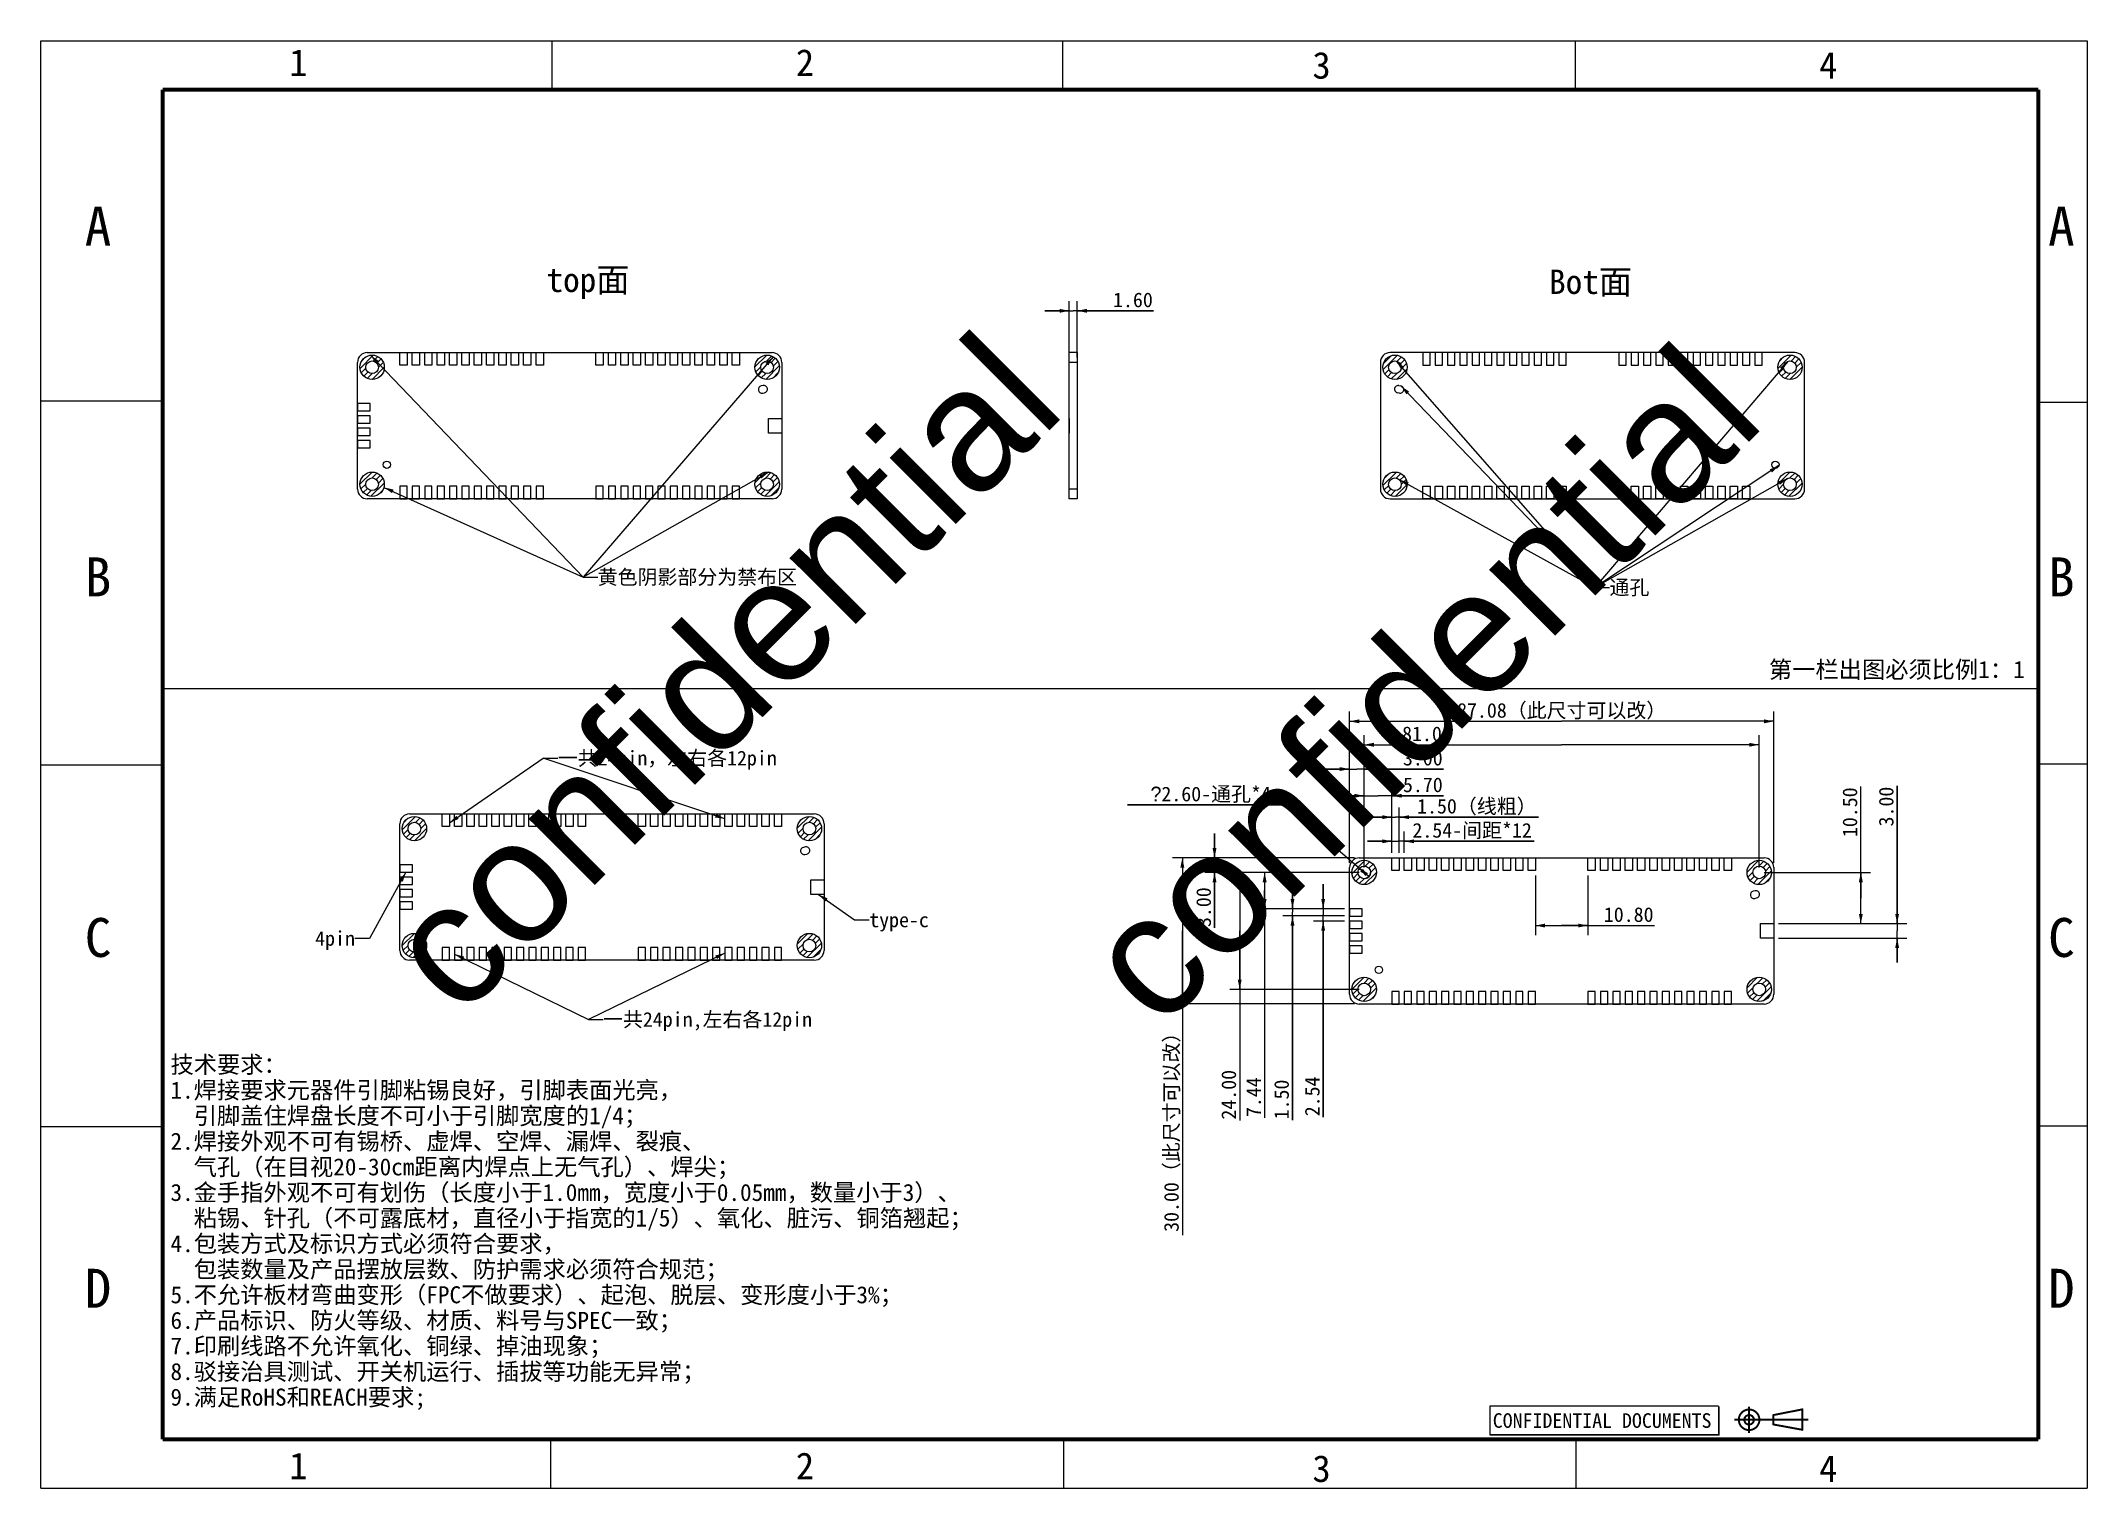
# Model space of a CAD drawing. Header units: millimetres. Extents: x 0 to 420, y 0 to 297.
import ezdxf

# ---------------------------------------------------------------- set-up
doc = ezdxf.new("R2010")
doc.units = ezdxf.units.MM
doc.header["$LTSCALE"] = 23.1
doc.layers.get('0').update_dxf_attribs({"linetype": 'CONTINUOUS'})
doc.layers.add('02___PRT_ALL_AXES', color=7, linetype='CONTINUOUS')
doc.layers.add('03___PRT_ALL_CURVES', color=7, linetype='CONTINUOUS')
doc.styles.get("Standard").update_dxf_attribs({"font": 'simfang.ttf'})
doc.styles.add('TEXTSTYLE_2', font='simfang.ttf')
doc.styles.add('TEXTSTYLE_3', font='simfang.ttf')
doc.styles.add('TEXTSTYLE_4', font='arial.ttf')
doc.styles.add('TEXTSTYLE_5', font='symbol_asme.ttf')
doc.dimstyles.new('DIMSTYLE_1', dxfattribs={"dimtxt": 3, "dimasz": 2, "dimexe": 2, "dimexo": 1, "dimgap": 0.75, "dimtad": 1, "dimzin": 0, "dimdsep": 46, "dimtxsty": 'STANDARD', "dimblk": '_FILLED', "dimblk1": '_FILLED', "dimblk2": '_FILLED', "dimcen": 0.09, "dimazin": 0, "dimtfac": 1, "dimtofl": 0, "dimtmove": 0, "dimatfit": 3, "dimldrblk": '_FILLED', "dimfxl": 1, "dimtolj": 1, "dimtzin": 0, "dimarcsym": 0})
doc.dimstyles.new('DIMSTYLE_2', dxfattribs={"dimtxt": 3, "dimasz": 2, "dimexe": 2, "dimexo": 1, "dimtad": 1, "dimzin": 0, "dimdsep": 46, "dimtxsty": 'STANDARD', "dimblk": '_FILLED', "dimblk1": '_FILLED', "dimblk2": '_FILLED', "dimcen": 0.09, "dimazin": 0, "dimtfac": 1, "dimtmove": 0, "dimatfit": 2, "dimldrblk": '_FILLED', "dimfxl": 1, "dimtolj": 1, "dimtzin": 0, "dimarcsym": 0})
doc.dimstyles.get("Standard").update_dxf_attribs({"dimtxt": 3, "dimasz": 2, "dimexe": 2, "dimexo": 1, "dimtad": 1, "dimzin": 0, "dimdsep": 46, "dimtxsty": 'STANDARD', "dimblk": '_FILLED', "dimblk1": '_FILLED', "dimblk2": '_FILLED', "dimcen": 0.09, "dimazin": 0, "dimtol": 1, "dimtp": 0.01, "dimtm": 0.01, "dimtfac": 1, "dimtofl": 0, "dimtmove": 0, "dimatfit": 3, "dimldrblk": '_FILLED', "dimfxl": 1, "dimtolj": 1, "dimtzin": 0, "dimarcsym": 0})

msp = doc.modelspace()

# ---------------------------------------------------------------- texts
at = {"color": 2, "linetype": 'CONTINUOUS', "attachment_point": 1, "line_spacing_factor": 0.9}
for s, insert, char_height, width, style in [('1', (50.969, 295.309), 5.5, 3.8155, 'TEXTSTYLE_2'), ('2', (154.969, 295.309), 5.5, 3.8155, 'TEXTSTYLE_2'), ('3', (261, 294.75), 5.5, 3.8155, 'TEXTSTYLE_2'), ('4', (365, 294.75), 5.5, 3.8155, 'TEXTSTYLE_2'), ('A', (9, 263), 8, 5.54982, 'TEXTSTYLE_2'), ('A', (412, 263), 8, 5.54982, 'TEXTSTYLE_2'), ('B', (9, 191), 8, 5.54982, 'TEXTSTYLE_2'), ('B', (412, 191), 8, 5.54982, 'TEXTSTYLE_2'), ('第一栏出图必须比例1：1', (354.69, 169.74), 3.5, 53.28782, 'TEXTSTYLE_3'), ('C', (9, 117), 8, 5.54982, 'TEXTSTYLE_2'), ('C', (412, 117), 8, 5.54982, 'TEXTSTYLE_2'), ('技术要求： \\P1.焊接要求元器件引脚粘锡良好，引脚表面光亮，\\P  引脚盖住焊盘长度不可小于引脚宽度的1/4；\\P2.焊接外观不可有锡桥、虚焊、空焊、漏焊、裂痕、\\P  气孔（在目视20-30cm距离内焊点上无气孔）、焊尖； \\P3.金手指外观不可有划伤（长度小于1.0mm，宽度小于0.05mm，数量小于3）、\\P  粘锡、针孔（不可露底材，直径小于指宽的1/5）、氧化、脏污、铜箔翘起；\\P4.包装方式及标识方式必须符合要求，\\P  包装数量及产品摆放层数、防护需求必须符合规范；\\P5.不允许板材弯曲变形（FPC不做要求）、起泡、脱层、变形度小于3%；\\P6.产品标识、防火等级、材质、料号与SPEC一致； \\P7.印刷线路不允许氧化、铜绿、掉油现象； \\P8.驳接治具测试、开关机运行、插拔等功能无异常；\\P9.满足RoHS和REACH要求;', (26.596, 88.68), 3.5, 167.12177, 'TEXTSTYLE_3'), ('D', (9, 45), 8, 5.54982, 'TEXTSTYLE_2'), ('D', (412, 45), 8, 5.54982, 'TEXTSTYLE_2'), ('1', (50.969, 7.309), 5.5, 3.8155, 'TEXTSTYLE_2'), ('2', (154.969, 7.309), 5.5, 3.8155, 'TEXTSTYLE_2'), ('3', (261, 6.75), 5.5, 3.8155, 'TEXTSTYLE_2'), ('4', (365, 6.75), 5.5, 3.8155, 'TEXTSTYLE_2')]:
    msp.add_mtext(s, dxfattribs=dict(at, insert=insert, char_height=char_height, width=width, style=style))
at = {"color": 2, "linetype": 'CONTINUOUS', "line_spacing_factor": 0.9}
for s, insert, char_height, width, attachment_point in [('top面', (103.79, 250.47), 5, 17.32472, 1), ('Bot面', (309.577, 250.072), 5, 17.32472, 1), ('黄色阴影部分为禁布区', (114.279, 188.473), 3, 41.51292, 1), ('通孔', (321.968, 186.338), 3, 8.30258, 1), ('一共24pin，左右各12pin', (106.085, 151.314), 3, 45.71956, 1), ('type-c', (170.02, 118.105), 3, 12.48708, 1), ('4pin', (64.457, 114.302), 3, 8.32472, 3), ('一共24pin,左右各12pin', (115.376, 97.681), 3, 43.64945, 1)]:
    msp.add_mtext(s, dxfattribs=dict(at, insert=insert, char_height=char_height, width=width, attachment_point=attachment_point))
at = {"color": 1, "linetype": 'CONTINUOUS', "insert": (298.006, 15.357), "char_height": 3, "width": 45.78598, "attachment_point": 1, "line_spacing_factor": 0.9, "style": 'TEXTSTYLE_3'}
msp.add_mtext('CONFIDENTIAL DOCUMENTS', dxfattribs=at)

# ---------------------------------------------------------------- blocks, each defined once
blk = doc.blocks.new('CONFIDENTIAL_BL0', base_point=(139.49, 167.22))
at = {"color": 7, "linetype": 'CONTINUOUS', "true_color": 0xbababa, "style": 'TEXTSTYLE_4'}
blk.add_text('confidential', height=25, rotation=45, dxfattribs=at).set_placement((85.93, 95.98))
blk = doc.blocks.new('CONFIDENTIAL_BL1', base_point=(283.06, 164.85))
at = {"color": 7, "linetype": 'CONTINUOUS', "true_color": 0xbababa, "style": 'TEXTSTYLE_4'}
blk.add_text('confidential', height=25, rotation=45, dxfattribs=at).set_placement((229.51, 93.61))
blk = doc.blocks.new('_FILLED')
at = {"color": 0, "linetype": 'BYBLOCK'}
blk.add_solid([(0, 0), (-1, 0.2), (-1, -0.2)], dxfattribs=at)
blk = doc.blocks.new('*D0')
at = {"color": 2, "linetype": 'CONTINUOUS'}
for p, q in [((211.09, 232.03), (211.09, 243.61)), ((212.69, 232.03), (212.69, 243.61)), ((211.09, 241.61), (206.09, 241.61)), ((206.09, 241.61), (211.89, 241.61)), ((228.4, 241.61), (211.89, 241.61)), ((212.69, 241.61), (228.4, 241.61))]:
    blk.add_line(p, q, dxfattribs=at)
at = {"color": 2, "linetype": 'CONTINUOUS', "xscale": 2, "yscale": 2, "zscale": 2}
blk.add_blockref('_FILLED', (211.09, 241.61), dxfattribs=at)
at = {"color": 2, "linetype": 'CONTINUOUS', "xscale": 2, "yscale": 2, "zscale": 2, "rotation": 180}
blk.add_blockref('_FILLED', (212.69, 241.61), dxfattribs=at)
at = {"color": 2, "linetype": 'CONTINUOUS', "insert": (220.07, 245.36), "char_height": 3, "width": 8.3247, "attachment_point": 1, "line_spacing_factor": 0.9}
blk.add_mtext('1.60', dxfattribs=at)
blk = doc.blocks.new('*D1')
at = {"color": 2, "linetype": 'CONTINUOUS'}
for p, q in [((268.61, 128.35), (268.61, 159.36)), ((268.61, 157.36), (312.15, 157.36)), ((355.69, 157.36), (312.15, 157.36)), ((355.69, 128.35), (355.69, 159.36))]:
    blk.add_line(p, q, dxfattribs=at)
at = {"color": 2, "linetype": 'CONTINUOUS', "xscale": 2, "yscale": 2, "zscale": 2, "rotation": 180}
blk.add_blockref('_FILLED', (268.61, 157.36), dxfattribs=at)
at = {"color": 2, "linetype": 'CONTINUOUS', "xscale": 2, "yscale": 2, "zscale": 2}
blk.add_blockref('_FILLED', (355.69, 157.36), dxfattribs=at)
at = {"color": 2, "linetype": 'CONTINUOUS', "insert": (312.15, 161.11), "char_height": 3, "width": 43.6162, "attachment_point": 2, "line_spacing_factor": 0.9}
blk.add_mtext('87.08（此尺寸可以改）', dxfattribs=at)
blk = doc.blocks.new('*D2')
at = {"color": 2, "linetype": 'CONTINUOUS'}
for p, q in [((269.61, 129.35), (232.29, 129.35)), ((234.29, 129.35), (234.29, 114.35)), ((234.29, 99.35), (234.29, 114.35)), ((234.29, 114.35), (234.29, 51.9)), ((269.61, 99.35), (232.29, 99.35))]:
    blk.add_line(p, q, dxfattribs=at)
at = {"color": 2, "linetype": 'CONTINUOUS', "xscale": 2, "yscale": 2, "zscale": 2}
for p, rotation in [((234.29, 129.35), 90), ((234.29, 99.35), 270)]:
    blk.add_blockref('_FILLED', p, dxfattribs=dict(at, rotation=rotation))
at = {"color": 2, "linetype": 'CONTINUOUS', "insert": (230.54, 95.52), "char_height": 3, "width": 43.6162, "attachment_point": 3, "rotation": 90, "line_spacing_factor": 0.9}
blk.add_mtext('30.00（此尺寸可以改）', dxfattribs=at)
blk = doc.blocks.new('*D3')
at = {"color": 2, "linetype": 'CONTINUOUS'}
for p, q in [((255.46, 140.2), (223.05, 140.2)), ((223.05, 140.2), (255.46, 140.2)), ((271.61, 126.35), (255.46, 140.2)), ((270.63, 127.19), (271.61, 126.35)), ((272.6, 125.5), (271.61, 126.35))]:
    blk.add_line(p, q, dxfattribs=at)
at = {"color": 2, "linetype": 'CONTINUOUS', "xscale": 2, "yscale": 2, "zscale": 2}
for p, rotation in [((270.63, 127.19), 139.3755679995), ((272.6, 125.5), 319.3755679995)]:
    blk.add_blockref('_FILLED', p, dxfattribs=dict(at, rotation=rotation))
at = {"color": 2, "linetype": 'CONTINUOUS', "insert": (252.46, 143.95), "char_height": 3, "width": 26.4093, "attachment_point": 3, "line_spacing_factor": 0.9, "style": 'TEXTSTYLE_5'}
blk.add_mtext('?\\fFangSong_GB2312;2.60-通孔*4', dxfattribs=at)
blk = doc.blocks.new('*D4')
at = {"color": 2, "linetype": 'CONTINUOUS'}
for p, q in [((240.9, 129.35), (240.9, 134.35)), ((240.9, 134.35), (240.9, 127.85)), ((269.61, 129.35), (238.9, 129.35)), ((270.61, 126.35), (238.9, 126.35)), ((240.9, 114.97), (240.9, 127.85)), ((240.9, 126.35), (240.9, 114.97))]:
    blk.add_line(p, q, dxfattribs=at)
at = {"color": 2, "linetype": 'CONTINUOUS', "xscale": 2, "yscale": 2, "zscale": 2}
for p, rotation in [((240.9, 129.35), 270), ((240.9, 126.35), 90)]:
    blk.add_blockref('_FILLED', p, dxfattribs=dict(at, rotation=rotation))
at = {"color": 2, "linetype": 'CONTINUOUS', "insert": (237.15, 123.3), "char_height": 3, "width": 8.3247, "attachment_point": 3, "rotation": 90, "line_spacing_factor": 0.9}
blk.add_mtext('3.00', dxfattribs=at)
blk = doc.blocks.new('*D5')
at = {"color": 2, "linetype": 'CONTINUOUS'}
for p, q in [((270.61, 126.35), (244.06, 126.35)), ((246.06, 126.35), (246.06, 114.35)), ((246.06, 102.35), (246.06, 114.35)), ((246.06, 114.35), (246.06, 75.41)), ((270.61, 102.35), (244.06, 102.35))]:
    blk.add_line(p, q, dxfattribs=at)
at = {"color": 2, "linetype": 'CONTINUOUS', "xscale": 2, "yscale": 2, "zscale": 2}
for p, rotation in [((246.06, 126.35), 90), ((246.06, 102.35), 270)]:
    blk.add_blockref('_FILLED', p, dxfattribs=dict(at, rotation=rotation))
at = {"color": 2, "linetype": 'CONTINUOUS', "insert": (242.31, 85.82), "char_height": 3, "width": 10.4059, "attachment_point": 3, "rotation": 90, "line_spacing_factor": 0.9}
blk.add_mtext('24.00', dxfattribs=at)
blk = doc.blocks.new('*D6')
at = {"color": 2, "linetype": 'CONTINUOUS'}
for p, q in [((268.61, 147.56), (263.61, 147.56)), ((263.61, 147.56), (270.11, 147.56)), ((268.61, 128.35), (268.61, 149.56)), ((287.89, 147.56), (270.11, 147.56)), ((271.61, 127.35), (271.61, 149.56)), ((271.61, 147.56), (287.89, 147.56))]:
    blk.add_line(p, q, dxfattribs=at)
at = {"color": 2, "linetype": 'CONTINUOUS', "xscale": 2, "yscale": 2, "zscale": 2}
blk.add_blockref('_FILLED', (268.61, 147.56), dxfattribs=at)
at = {"color": 2, "linetype": 'CONTINUOUS', "xscale": 2, "yscale": 2, "zscale": 2, "rotation": 180}
blk.add_blockref('_FILLED', (271.61, 147.56), dxfattribs=at)
at = {"color": 2, "linetype": 'CONTINUOUS', "insert": (279.57, 151.31), "char_height": 3, "width": 8.3247, "attachment_point": 1, "line_spacing_factor": 0.9}
blk.add_mtext('3.00', dxfattribs=at)
blk = doc.blocks.new('*D7')
at = {"color": 2, "linetype": 'CONTINUOUS'}
for p, q in [((271.61, 127.35), (271.61, 154.55)), ((271.61, 152.55), (312.15, 152.55)), ((352.69, 152.55), (312.15, 152.55)), ((352.69, 127.35), (352.69, 154.55))]:
    blk.add_line(p, q, dxfattribs=at)
at = {"color": 2, "linetype": 'CONTINUOUS', "xscale": 2, "yscale": 2, "zscale": 2, "rotation": 180}
blk.add_blockref('_FILLED', (271.61, 152.55), dxfattribs=at)
at = {"color": 2, "linetype": 'CONTINUOUS', "xscale": 2, "yscale": 2, "zscale": 2}
blk.add_blockref('_FILLED', (352.69, 152.55), dxfattribs=at)
at = {"color": 2, "linetype": 'CONTINUOUS', "insert": (284.5, 156.3), "char_height": 3, "width": 10.4059, "attachment_point": 2, "line_spacing_factor": 0.9}
blk.add_mtext('81.08', dxfattribs=at)
blk = doc.blocks.new('*D8')
at = {"color": 2, "linetype": 'CONTINUOUS'}
for p, q in [((271.61, 127.35), (271.61, 144.08)), ((277.31, 130.35), (277.31, 144.08)), ((271.61, 142.08), (266.61, 142.08)), ((266.61, 142.08), (274.46, 142.08)), ((287.91, 142.08), (274.46, 142.08)), ((277.31, 142.08), (287.91, 142.08))]:
    blk.add_line(p, q, dxfattribs=at)
at = {"color": 2, "linetype": 'CONTINUOUS', "xscale": 2, "yscale": 2, "zscale": 2}
blk.add_blockref('_FILLED', (271.61, 142.08), dxfattribs=at)
at = {"color": 2, "linetype": 'CONTINUOUS', "xscale": 2, "yscale": 2, "zscale": 2, "rotation": 180}
blk.add_blockref('_FILLED', (277.31, 142.08), dxfattribs=at)
at = {"color": 2, "linetype": 'CONTINUOUS', "insert": (279.58, 145.83), "char_height": 3, "width": 8.3247, "attachment_point": 1, "line_spacing_factor": 0.9}
blk.add_mtext('5.70', dxfattribs=at)
blk = doc.blocks.new('*D9')
at = {"color": 2, "linetype": 'CONTINUOUS'}
for p, q in [((277.31, 130.35), (277.31, 139.69)), ((278.81, 130.35), (278.81, 139.69)), ((277.31, 137.69), (272.31, 137.69)), ((272.31, 137.69), (278.06, 137.69)), ((307.41, 137.69), (278.06, 137.69)), ((278.81, 137.69), (307.41, 137.69))]:
    blk.add_line(p, q, dxfattribs=at)
at = {"color": 2, "linetype": 'CONTINUOUS', "xscale": 2, "yscale": 2, "zscale": 2}
blk.add_blockref('_FILLED', (277.31, 137.69), dxfattribs=at)
at = {"color": 2, "linetype": 'CONTINUOUS', "xscale": 2, "yscale": 2, "zscale": 2, "rotation": 180}
blk.add_blockref('_FILLED', (278.81, 137.69), dxfattribs=at)
at = {"color": 2, "linetype": 'CONTINUOUS', "insert": (282.48, 141.44), "char_height": 3, "width": 24.9299, "attachment_point": 1, "line_spacing_factor": 0.9}
blk.add_mtext('1.50（线粗）', dxfattribs=at)
blk = doc.blocks.new('*D10')
at = {"color": 2, "linetype": 'CONTINUOUS'}
for p, q in [((277.31, 130.35), (277.31, 134.74)), ((279.85, 130.35), (279.85, 134.74)), ((277.31, 132.74), (272.31, 132.74)), ((272.31, 132.74), (278.58, 132.74)), ((306.48, 132.74), (278.58, 132.74)), ((279.85, 132.74), (306.48, 132.74))]:
    blk.add_line(p, q, dxfattribs=at)
at = {"color": 2, "linetype": 'CONTINUOUS', "xscale": 2, "yscale": 2, "zscale": 2}
blk.add_blockref('_FILLED', (277.31, 132.74), dxfattribs=at)
at = {"color": 2, "linetype": 'CONTINUOUS', "xscale": 2, "yscale": 2, "zscale": 2, "rotation": 180}
blk.add_blockref('_FILLED', (279.85, 132.74), dxfattribs=at)
at = {"color": 2, "linetype": 'CONTINUOUS', "insert": (281.52, 136.49), "char_height": 3, "width": 24.952, "attachment_point": 1, "line_spacing_factor": 0.9}
blk.add_mtext('2.54-间距*12', dxfattribs=at)
blk = doc.blocks.new('*D11')
at = {"color": 2, "linetype": 'CONTINUOUS'}
for p, q in [((306.75, 125.75), (306.75, 113.45)), ((317.55, 125.75), (317.55, 113.45)), ((306.75, 115.45), (312.15, 115.45)), ((317.55, 115.45), (312.15, 115.45)), ((312.15, 115.45), (331.21, 115.45))]:
    blk.add_line(p, q, dxfattribs=at)
at = {"color": 2, "linetype": 'CONTINUOUS', "xscale": 2, "yscale": 2, "zscale": 2, "rotation": 180}
blk.add_blockref('_FILLED', (306.75, 115.45), dxfattribs=at)
at = {"color": 2, "linetype": 'CONTINUOUS', "xscale": 2, "yscale": 2, "zscale": 2}
blk.add_blockref('_FILLED', (317.55, 115.45), dxfattribs=at)
at = {"color": 2, "linetype": 'CONTINUOUS', "insert": (320.81, 119.2), "char_height": 3, "width": 10.4059, "attachment_point": 1, "line_spacing_factor": 0.9}
blk.add_mtext('10.80', dxfattribs=at)
blk = doc.blocks.new('*D12')
at = {"color": 2, "linetype": 'CONTINUOUS'}
for p, q in [((270.61, 126.35), (249.18, 126.35)), ((251.18, 126.35), (251.18, 122.63)), ((251.18, 118.91), (251.18, 122.63)), ((251.18, 122.63), (251.18, 75.99)), ((267.61, 118.91), (249.18, 118.91))]:
    blk.add_line(p, q, dxfattribs=at)
at = {"color": 2, "linetype": 'CONTINUOUS', "xscale": 2, "yscale": 2, "zscale": 2}
for p, rotation in [((251.18, 126.35), 90), ((251.18, 118.91), 270)]:
    blk.add_blockref('_FILLED', p, dxfattribs=dict(at, rotation=rotation))
at = {"color": 2, "linetype": 'CONTINUOUS', "insert": (247.43, 84.31), "char_height": 3, "width": 8.3247, "attachment_point": 3, "rotation": 90, "line_spacing_factor": 0.9}
blk.add_mtext('7.44', dxfattribs=at)
blk = doc.blocks.new('*D13')
at = {"color": 2, "linetype": 'CONTINUOUS'}
for p, q in [((256.9, 118.91), (256.9, 123.91)), ((256.9, 123.91), (256.9, 118.16)), ((267.61, 118.91), (254.9, 118.91)), ((256.9, 75.51), (256.9, 118.16)), ((267.61, 117.41), (254.9, 117.41)), ((256.9, 117.41), (256.9, 75.51))]:
    blk.add_line(p, q, dxfattribs=at)
at = {"color": 2, "linetype": 'CONTINUOUS', "xscale": 2, "yscale": 2, "zscale": 2}
for p, rotation in [((256.9, 118.91), 270), ((256.9, 117.41), 90)]:
    blk.add_blockref('_FILLED', p, dxfattribs=dict(at, rotation=rotation))
at = {"color": 2, "linetype": 'CONTINUOUS', "insert": (253.15, 83.83), "char_height": 3, "width": 8.3247, "attachment_point": 3, "rotation": 90, "line_spacing_factor": 0.9}
blk.add_mtext('1.50', dxfattribs=at)
blk = doc.blocks.new('*D14')
at = {"color": 2, "linetype": 'CONTINUOUS'}
for p, q in [((263.2, 118.91), (263.2, 123.91)), ((263.2, 123.91), (263.2, 117.64)), ((267.61, 118.91), (261.2, 118.91)), ((263.2, 76.15), (263.2, 117.64)), ((267.61, 116.37), (261.2, 116.37)), ((263.2, 116.37), (263.2, 76.15))]:
    blk.add_line(p, q, dxfattribs=at)
at = {"color": 2, "linetype": 'CONTINUOUS', "xscale": 2, "yscale": 2, "zscale": 2}
for p, rotation in [((263.2, 118.91), 270), ((263.2, 116.37), 90)]:
    blk.add_blockref('_FILLED', p, dxfattribs=dict(at, rotation=rotation))
at = {"color": 2, "linetype": 'CONTINUOUS', "insert": (259.45, 84.47), "char_height": 3, "width": 8.3247, "attachment_point": 3, "rotation": 90, "line_spacing_factor": 0.9}
blk.add_mtext('2.54', dxfattribs=at)
blk = doc.blocks.new('*D15')
at = {"color": 2, "linetype": 'CONTINUOUS'}
for p, q in [((373.56, 121.1), (373.56, 144)), ((353.69, 126.35), (375.56, 126.35)), ((373.56, 126.35), (373.56, 121.1)), ((373.56, 115.85), (373.56, 121.1)), ((356.69, 115.85), (375.56, 115.85))]:
    blk.add_line(p, q, dxfattribs=at)
at = {"color": 2, "linetype": 'CONTINUOUS', "xscale": 2, "yscale": 2, "zscale": 2}
for p, rotation in [((373.56, 126.35), 90), ((373.56, 115.85), 270)]:
    blk.add_blockref('_FILLED', p, dxfattribs=dict(at, rotation=rotation))
at = {"color": 2, "linetype": 'CONTINUOUS', "insert": (369.81, 133.6), "char_height": 3, "width": 10.4059, "attachment_point": 1, "rotation": 90, "line_spacing_factor": 0.9}
blk.add_mtext('10.50', dxfattribs=at)
blk = doc.blocks.new('*D16')
at = {"color": 2, "linetype": 'CONTINUOUS'}
for p, q in [((381.01, 115.85), (381.01, 144.1)), ((381.01, 144.1), (381.01, 114.35)), ((356.69, 115.85), (383.01, 115.85)), ((381.01, 107.85), (381.01, 114.35)), ((356.69, 112.85), (383.01, 112.85)), ((381.01, 112.85), (381.01, 107.85))]:
    blk.add_line(p, q, dxfattribs=at)
at = {"color": 2, "linetype": 'CONTINUOUS', "xscale": 2, "yscale": 2, "zscale": 2}
for p, rotation in [((381.01, 115.85), 270), ((381.01, 112.85), 90)]:
    blk.add_blockref('_FILLED', p, dxfattribs=dict(at, rotation=rotation))
at = {"color": 2, "linetype": 'CONTINUOUS', "insert": (377.26, 135.78), "char_height": 3, "width": 8.3247, "attachment_point": 1, "rotation": 90, "line_spacing_factor": 0.9}
blk.add_mtext('3.00', dxfattribs=at)

# ---------------------------------------------------------------- dimensions: what is measured, and where the dimension line sits
at = {"color": 2, "linetype": 'CONTINUOUS'}
for base, p1, p2, picture, middle in [((212.688, 241.614), (211.088, 231.026), (212.688, 231.026), '*D0', (224.304, 241.614)), ((352.695, 152.551), (271.615, 126.346), (352.695, 126.346), '*D7', (284.47, 152.551)), ((271.615, 147.555), (268.615, 127.346), (271.615, 126.346), '*D6', (283.828, 147.555)), ((317.555, 115.451), (306.755, 126.746), (317.555, 126.746), '*D11', (326.077, 115.451))]:
    dim = msp.add_linear_dim(base=base, p1=p1, p2=p2, dimstyle='DIMSTYLE_1', dxfattribs=at)
    dim.commit()
    dim.dimension.update_dxf_attribs({"geometry": picture, "text_midpoint": middle, "dimtype": 160})
for base, p1, p2, text, picture, middle in [((355.695, 157.36), (268.615, 127.346), (355.695, 127.346), '<>（此尺寸可以改）', '*D1', (312.155, 157.36)), ((278.815, 137.688), (277.315, 129.346), (278.815, 129.346), '<>（线粗）', '*D9', (294.949, 137.688)), ((279.855, 132.739), (277.315, 129.346), (279.855, 129.346), '<>-间距*12', '*D10', (293.999, 132.739))]:
    dim = msp.add_linear_dim(base=base, p1=p1, p2=p2, text=text, dimstyle='DIMSTYLE_1', dxfattribs=at)
    dim.commit()
    dim.dimension.update_dxf_attribs({"geometry": picture, "text_midpoint": middle, "dimtype": 160})
dim = msp.add_diameter_dim_2p(p1=(270.628, 127.193), p2=(272.602, 125.5), text='{\\fSymbol_ASME;\\W1.0;?}<>-通孔*4', dimstyle='DIMSTYLE_2', override={"dimtih": 1, "dimtoh": 1, "dimpost": '<>'}, dxfattribs=at)
dim.commit()
dim.dimension.update_dxf_attribs({"geometry": '*D3', "text_midpoint": (239.257, 142.453), "dimtype": 163})
for base, p1, p2, angle, picture, middle in [((271.615, 142.076), (277.315, 129.346), (271.615, 126.346), 180, '*D8', (283.784, 142.076)), ((373.558, 126.346), (355.695, 115.846), (352.695, 126.346), 90, '*D15', (373.558, 138.865)), ((381.011, 112.846), (355.695, 115.846), (355.695, 112.846), 270, '*D16', (381.011, 140.036)), ((240.898, 126.346), (270.615, 129.346), (271.615, 126.346), 270, '*D4', (240.898, 119.23)), ((246.064, 102.346), (271.615, 126.346), (271.615, 102.346), 270, '*D5', (246.064, 80.631)), ((251.177, 126.346), (268.615, 118.906), (271.615, 126.346), 90, '*D12', (251.177, 80.126)), ((256.901, 117.406), (268.615, 118.906), (268.615, 117.406), 270, '*D13', (256.901, 79.74)), ((263.203, 116.366), (268.615, 118.906), (268.615, 116.366), 270, '*D14', (263.203, 80.266))]:
    dim = msp.add_linear_dim(base=base, p1=p1, p2=p2, angle=angle, dimstyle='DIMSTYLE_1', dxfattribs=at)
    dim.commit()
    dim.dimension.update_dxf_attribs({"geometry": picture, "text_midpoint": middle, "dimtype": 160})
dim = msp.add_linear_dim(base=(234.295, 99.346), p1=(270.615, 129.346), p2=(270.615, 99.346), angle=270, text='<>（此尺寸可以改）', dimstyle='DIMSTYLE_1', dxfattribs=at)
dim.commit()
dim.dimension.update_dxf_attribs({"geometry": '*D2', "text_midpoint": (234.295, 73.712), "dimtype": 160})

# ---------------------------------------------------------------- linework, layer by layer
at = {"color": 7, "linetype": 'CONTINUOUS'}
for p, q in [((0, 0), (0, 297)), ((0, 297), (420, 297)), ((104.935, 287), (104.935, 297)), ((209.715, 297), (209.715, 287)), ((314.905, 297), (314.905, 287)), ((420, 297), (420, 0)), ((64.989, 205.026), (64.989, 231.026)), ((66.989, 233.026), (150.069, 233.026)), ((152.069, 231.026), (152.069, 205.026)), ((211.088, 203.026), (211.088, 233.026)), ((212.688, 233.026), (211.088, 233.026)), ((212.688, 233.026), (212.688, 203.026)), ((274.938, 231.026), (274.938, 205.026)), ((360.018, 233.026), (276.938, 233.026)), ((362.018, 205.026), (362.018, 231.026)), ((0, 223.114), (25, 223.114)), ((420, 222.79), (410, 222.79)), ((150.069, 203.026), (66.989, 203.026)), ((212.688, 203.026), (211.088, 203.026)), ((276.938, 203.026), (360.018, 203.026)), ((25.14, 164.097), (410.14, 164.097)), ((25, 148.394), (0, 148.394)), ((420, 148.54), (410, 148.54)), ((73.667, 110.344), (73.667, 136.344)), ((75.667, 138.344), (158.747, 138.344)), ((160.747, 136.344), (160.747, 110.344)), ((268.615, 101.346), (268.615, 127.346)), ((270.615, 129.346), (353.695, 129.346)), ((355.695, 127.346), (355.695, 101.346)), ((158.747, 108.344), (75.667, 108.344)), ((353.695, 99.346), (270.615, 99.346)), ((25, 74.144), (0, 74.144)), ((420, 74.29), (410, 74.29)), ((104.668, 0), (104.668, 10)), ((209.904, 10), (209.904, 0)), ((315.094, 10), (315.094, 0)), ((0, 0), (420, 0))]:
    msp.add_line(p, q, dxfattribs=at)
at = {"color": 9, "linetype": 'CONTINUOUS'}
for p, q in [((212.688, 231.026), (211.088, 231.026)), ((212.688, 205.026), (211.088, 205.026))]:
    msp.add_line(p, q, dxfattribs=at)
at = {"color": 7, "linetype": 'CONTINUOUS'}
for points, const_width in [([(25, 287), (25, 10)], 0.8), ([(410, 287), (25, 287)], 0.8), ([(410, 287), (410, 10)], 0.8), ([(347.565, 14.114), (362.81, 14.114)], 0.2), ([(347.565, 14.014), (362.81, 14.014)], 0.2), ([(347.565, 13.914), (362.81, 13.914)], 0.2), ([(350.521, 16.685), (350.521, 11.333)], 0.2), ([(350.621, 16.685), (350.621, 11.333)], 0.2), ([(350.721, 16.685), (350.721, 11.333)], 0.2), ([(361.674, 16.276), (355.499, 15.065)], 0.2), ([(355.499, 15.065), (355.499, 12.973)], 0.2), ([(355.499, 12.973), (361.674, 11.839)], 0.2), ([(361.574, 16.154), (355.599, 14.983)], 0.2), ([(355.599, 14.983), (355.599, 13.056)], 0.2), ([(355.599, 13.056), (361.574, 11.959)], 0.2), ([(361.474, 16.033), (355.699, 14.9)], 0.2), ([(355.699, 14.9), (355.699, 13.139)], 0.2), ([(355.699, 13.139), (361.474, 12.079)], 0.2), ([(361.474, 16.033), (361.474, 12.079)], 0.2), ([(361.574, 16.154), (361.574, 11.959)], 0.2), ([(361.674, 16.276), (361.674, 11.839)], 0.2), ([(25, 10), (410, 10)], 0.8)]:
    msp.add_lwpolyline(points, dxfattribs=dict(at, const_width=const_width))
at = {"color": 1, "linetype": 'CONTINUOUS', "const_width": 0.3}
for points in [[(297.341, 16.854), (344.387, 16.824)], [(297.455, 10.893), (297.455, 16.811)], [(344.406, 16.769), (344.406, 10.85)], [(344.538, 10.928), (297.401, 10.928)]]:
    msp.add_lwpolyline(points, dxfattribs=at)
at = {"color": 7, "linetype": 'CONTINUOUS', "const_width": 0.2}
for points in [[(348.412, 14.014, 1), (352.838, 14.014, 1)], [(348.512, 14.014, 1), (352.738, 14.014, 1)], [(348.612, 14.014, 1), (352.638, 14.014, 1)], [(349.545, 14.014, 1), (351.706, 14.014, 1)], [(349.645, 14.014, 1), (351.606, 14.014, 1)], [(349.745, 14.014, 1), (351.506, 14.014, 1)]]:
    msp.add_lwpolyline(points, format="xyb", close=True, dxfattribs=at)
at = {"color": 7, "linetype": 'CONTINUOUS'}
for centre, start, end in [((66.989, 231.026), 90, 180), ((150.069, 231.026), 0, 90), ((276.938, 231.026), 90, 180), ((360.018, 231.026), 0, 90), ((66.989, 205.026), 180, 270), ((150.069, 205.026), 270, 360), ((276.938, 205.026), 180, 270), ((360.018, 205.026), 270, 360), ((75.667, 136.344), 90, 180), ((158.747, 136.344), 0, 90), ((270.615, 127.346), 90, 180), ((353.695, 127.346), 0, 90), ((75.667, 110.344), 180, 270), ((158.747, 110.344), 270, 360), ((270.615, 101.346), 180, 270), ((353.695, 101.346), 270, 360)]:
    msp.add_arc(centre, 2, start, end, dxfattribs=at)
at = {"color": 2, "linetype": 'CONTINUOUS'}
msp.add_arc((271.615, 126.346), 1.3, 281.80698, 360, dxfattribs=at)
at = {"layer": '02___PRT_ALL_AXES', "color": 7, "linetype": 'CONTINUOUS'}
for p, q in [((148.256, 226.261), (147.856, 226.181)), ((148.15, 224.71), (148.55, 224.79)), ((278.857, 224.71), (278.457, 224.79)), ((278.751, 226.261), (279.151, 226.181)), ((156.934, 131.579), (156.534, 131.499)), ((156.828, 130.029), (157.228, 130.109)), ((351.882, 122.582), (351.482, 122.501)), ((351.776, 121.031), (352.176, 121.111))]:
    msp.add_line(p, q, dxfattribs=at)
for centre, radius in [((67.989, 230.026), 1.3), ((149.069, 230.026), 1.3), ((277.938, 230.026), 1.3), ((359.018, 230.026), 1.3), ((70.989, 210.026), 0.75), ((356.018, 210.026), 0.75), ((67.989, 206.026), 1.3), ((149.069, 206.026), 1.3), ((277.938, 206.026), 1.3), ((359.018, 206.026), 1.3), ((76.667, 135.344), 1.3), ((157.747, 135.344), 1.3), ((271.615, 126.346), 1.3), ((352.695, 126.346), 1.3), ((79.667, 115.344), 0.75), ((76.667, 111.344), 1.3), ((157.747, 111.344), 1.3), ((274.615, 106.346), 0.75), ((271.615, 102.346), 1.3), ((352.695, 102.346), 1.3)]:
    msp.add_circle(centre, radius, dxfattribs=at)
for centre, start, end in [((148.003, 225.446), 101.32219, 281.32219), ((148.403, 225.526), 281.32219, 101.32219), ((278.604, 225.526), 78.67781, 258.67781), ((279.004, 225.446), 258.67781, 78.67781), ((156.681, 130.764), 101.32219, 281.32219), ((157.081, 130.844), 281.32219, 101.32219), ((351.629, 121.766), 101.32219, 281.32219), ((352.029, 121.846), 281.32219, 101.32219)]:
    msp.add_arc(centre, 0.75, start, end, dxfattribs=at)
at = {"layer": '03___PRT_ALL_CURVES', "color": 2, "linetype": 'CONTINUOUS'}
for p, q in [((65.499, 229.8), (68.215, 232.515)), ((65.881, 231.369), (66.646, 232.134)), ((68.197, 231.309), (69.135, 232.248)), ((68.963, 230.887), (69.812, 231.737)), ((69.289, 230.026), (70.283, 231.02)), ((146.57, 230.09), (149.004, 232.525)), ((148.991, 231.323), (150.009, 232.342)), ((149.889, 231.034), (150.74, 231.885)), ((150.34, 230.297), (151.265, 231.221)), ((275.487, 229.533), (278.43, 232.477)), ((275.558, 230.793), (277.171, 232.405)), ((278.387, 231.246), (279.278, 232.136)), ((279.042, 230.712), (279.902, 231.573)), ((356.528, 229.795), (359.248, 232.515)), ((356.901, 231.355), (357.688, 232.143)), ((359.23, 231.308), (360.167, 232.246)), ((359.994, 230.885), (360.843, 231.734)), ((360.318, 230.021), (361.313, 231.016)), ((65.767, 228.88), (66.706, 229.818)), ((66.278, 228.203), (67.128, 229.052)), ((66.995, 227.732), (67.989, 228.726)), ((67.977, 227.526), (70.489, 230.038)), ((146.753, 229.085), (147.771, 230.104)), ((147.21, 228.354), (148.061, 229.205)), ((147.873, 227.83), (148.798, 228.754)), ((148.774, 227.543), (151.552, 230.32)), ((150.232, 227.812), (151.282, 228.863)), ((275.827, 228.686), (276.718, 229.576)), ((276.391, 228.062), (277.251, 228.922)), ((277.165, 227.648), (278.292, 228.775)), ((278.251, 227.545), (280.418, 229.713)), ((279.189, 229.671), (280.315, 230.798)), ((356.798, 228.876), (357.735, 229.814)), ((357.31, 228.2), (358.159, 229.05)), ((358.027, 227.73), (359.023, 228.726)), ((359.011, 227.526), (361.518, 230.033)), ((65.489, 206.031), (67.984, 208.526)), ((65.69, 205.044), (66.689, 206.043)), ((67.747, 203.537), (70.477, 206.267)), ((67.972, 207.326), (68.971, 208.325)), ((68.841, 207.007), (69.691, 207.857)), ((69.27, 206.248), (70.205, 207.183)), ((146.59, 206.352), (148.742, 208.504)), ((146.688, 205.262), (147.823, 206.397)), ((148.567, 203.577), (151.518, 206.528)), ((148.698, 207.272), (149.832, 208.406)), ((149.748, 207.134), (150.609, 207.995)), ((150.286, 206.484), (151.175, 207.373)), ((275.454, 205.742), (278.222, 208.51)), ((275.738, 207.214), (276.75, 208.225)), ((277.99, 203.526), (280.437, 205.973)), ((278.199, 207.299), (279.126, 208.225)), ((278.941, 206.853), (279.791, 207.703)), ((279.236, 205.96), (280.251, 206.975)), ((356.518, 206.026), (359.018, 208.526)), ((356.72, 205.04), (357.718, 206.038)), ((358.781, 203.537), (361.507, 206.263)), ((359.006, 207.326), (360.003, 208.323)), ((359.873, 207.005), (360.722, 207.854)), ((360.299, 206.244), (361.236, 207.18)), ((66.158, 204.324), (67.008, 205.173)), ((66.832, 203.81), (67.767, 204.745)), ((69.287, 203.889), (70.126, 204.728)), ((147.1, 204.486), (147.961, 205.347)), ((147.722, 203.92), (148.611, 204.809)), ((149.819, 203.641), (151.454, 205.276)), ((275.738, 204.838), (276.664, 205.764)), ((276.26, 204.172), (277.111, 205.023)), ((276.989, 203.713), (278.003, 204.727)), ((357.189, 204.321), (358.039, 205.171)), ((357.864, 203.808), (358.8, 204.744)), ((360.329, 203.897), (361.146, 204.715)), ((74.178, 135.118), (76.893, 137.834)), ((74.445, 134.198), (75.384, 135.137)), ((74.559, 136.687), (75.324, 137.452)), ((76.655, 132.844), (79.167, 135.356)), ((76.875, 136.627), (77.813, 137.566)), ((77.641, 136.206), (78.49, 137.055)), ((77.967, 135.344), (78.961, 136.338)), ((155.248, 135.409), (157.683, 137.843)), ((155.431, 134.404), (156.45, 135.422)), ((155.888, 133.673), (156.739, 134.524)), ((157.453, 132.861), (160.23, 135.639)), ((157.669, 136.642), (158.688, 137.66)), ((158.568, 136.352), (159.419, 137.203)), ((159.019, 135.615), (159.943, 136.54)), ((74.957, 133.521), (75.806, 134.37)), ((75.673, 133.05), (76.667, 134.044)), ((156.552, 133.148), (157.476, 134.073)), ((158.91, 133.131), (159.961, 134.182)), ((269.125, 126.12), (271.841, 128.836)), ((269.393, 125.2), (270.332, 126.139)), ((269.507, 127.689), (270.272, 128.455)), ((271.603, 123.846), (274.115, 126.358)), ((271.822, 127.629), (272.761, 128.568)), ((272.589, 127.208), (273.438, 128.057)), ((272.915, 126.346), (273.909, 127.34)), ((350.196, 126.411), (352.63, 128.845)), ((350.379, 125.406), (351.397, 126.425)), ((352.4, 123.864), (355.178, 126.641)), ((352.617, 127.644), (353.635, 128.663)), ((353.515, 127.355), (354.366, 128.205)), ((353.966, 126.618), (354.891, 127.542)), ((269.904, 124.523), (270.753, 125.373)), ((270.621, 124.052), (271.615, 125.046)), ((350.836, 124.675), (351.687, 125.526)), ((351.499, 124.151), (352.424, 125.075)), ((353.857, 124.133), (354.908, 125.184)), ((74.167, 111.349), (76.662, 113.844)), ((76.65, 112.644), (77.649, 113.643)), ((155.269, 111.671), (157.421, 113.823)), ((157.376, 112.59), (158.511, 113.725)), ((74.368, 110.362), (75.367, 111.361)), ((74.836, 109.642), (75.686, 110.492)), ((75.51, 109.128), (76.445, 110.063)), ((76.426, 108.856), (79.156, 111.586)), ((77.52, 112.326), (78.369, 113.175)), ((77.948, 111.566), (78.883, 112.501)), ((77.965, 109.207), (78.804, 110.046)), ((155.367, 110.581), (156.502, 111.715)), ((155.778, 109.804), (156.639, 110.665)), ((156.4, 109.238), (157.289, 110.127)), ((157.245, 108.895), (160.196, 111.846)), ((158.427, 112.452), (159.287, 113.313)), ((158.497, 108.959), (160.132, 110.594)), ((158.964, 111.802), (159.853, 112.691)), ((269.115, 102.351), (271.61, 104.846)), ((269.316, 101.364), (270.315, 102.363)), ((269.784, 100.644), (270.633, 101.494)), ((270.458, 100.13), (271.393, 101.065)), ((271.373, 99.858), (274.103, 102.588)), ((271.598, 103.646), (272.597, 104.645)), ((272.467, 103.328), (273.317, 104.177)), ((272.896, 102.568), (273.831, 103.503)), ((272.913, 100.21), (273.752, 101.048)), ((350.216, 102.673), (352.368, 104.825)), ((350.314, 101.583), (351.449, 102.718)), ((350.726, 100.806), (351.587, 101.667)), ((351.348, 100.24), (352.237, 101.129)), ((352.193, 99.897), (355.144, 102.849)), ((352.324, 103.592), (353.458, 104.727)), ((353.374, 103.455), (354.235, 104.315)), ((353.445, 99.961), (355.08, 101.597)), ((353.912, 102.804), (354.801, 103.693))]:
    msp.add_line(p, q, dxfattribs=at)
at = {"layer": '03___PRT_ALL_CURVES', "color": 40, "linetype": 'CONTINUOUS'}
for p, q in [((73.689, 230.426), (73.689, 233.026)), ((73.689, 233.026), (75.189, 233.026)), ((75.189, 233.026), (75.189, 230.426)), ((76.229, 230.426), (76.229, 233.026)), ((76.229, 233.026), (77.729, 233.026)), ((77.729, 233.026), (77.729, 230.426)), ((78.769, 230.426), (78.769, 233.026)), ((78.769, 233.026), (80.269, 233.026)), ((80.269, 233.026), (80.269, 230.426)), ((81.309, 230.426), (81.309, 233.026)), ((81.309, 233.026), (82.809, 233.026)), ((82.809, 233.026), (82.809, 230.426)), ((83.849, 230.426), (83.849, 233.026)), ((83.849, 233.026), (85.349, 233.026)), ((85.349, 233.026), (85.349, 230.426)), ((86.389, 230.426), (86.389, 233.026)), ((86.389, 233.026), (87.889, 233.026)), ((87.889, 233.026), (87.889, 230.426)), ((88.929, 230.426), (88.929, 233.026)), ((88.929, 233.026), (90.429, 233.026)), ((90.429, 233.026), (90.429, 230.426)), ((91.469, 230.426), (91.469, 233.026)), ((91.469, 233.026), (92.969, 233.026)), ((92.969, 233.026), (92.969, 230.426)), ((94.009, 230.426), (94.009, 233.026)), ((94.009, 233.026), (95.509, 233.026)), ((95.509, 233.026), (95.509, 230.426)), ((96.549, 230.426), (96.549, 233.026)), ((96.549, 233.026), (98.049, 233.026)), ((98.049, 233.026), (98.049, 230.426)), ((99.089, 230.426), (99.089, 233.026)), ((99.089, 233.026), (100.589, 233.026)), ((100.589, 233.026), (100.589, 230.426)), ((101.629, 230.426), (101.629, 233.026)), ((101.629, 233.026), (103.129, 233.026)), ((103.129, 233.026), (103.129, 230.426)), ((113.929, 230.426), (113.929, 233.026)), ((113.929, 233.026), (115.429, 233.026)), ((115.429, 233.026), (115.429, 230.426)), ((116.469, 230.426), (116.469, 233.026)), ((116.469, 233.026), (117.969, 233.026)), ((117.969, 233.026), (117.969, 230.426)), ((119.009, 230.426), (119.009, 233.026)), ((119.009, 233.026), (120.509, 233.026)), ((120.509, 233.026), (120.509, 230.426)), ((121.549, 230.426), (121.549, 233.026)), ((121.549, 233.026), (123.049, 233.026)), ((123.049, 233.026), (123.049, 230.426)), ((124.089, 230.426), (124.089, 233.026)), ((124.089, 233.026), (125.589, 233.026)), ((125.589, 233.026), (125.589, 230.426)), ((126.629, 230.426), (126.629, 233.026)), ((126.629, 233.026), (128.129, 233.026)), ((128.129, 233.026), (128.129, 230.426)), ((129.169, 230.426), (129.169, 233.026)), ((129.169, 233.026), (130.669, 233.026)), ((130.669, 233.026), (130.669, 230.426)), ((131.709, 230.426), (131.709, 233.026)), ((131.709, 233.026), (133.209, 233.026)), ((133.209, 233.026), (133.209, 230.426)), ((134.249, 230.426), (134.249, 233.026)), ((134.249, 233.026), (135.749, 233.026)), ((135.749, 233.026), (135.749, 230.426)), ((136.789, 230.426), (136.789, 233.026)), ((136.789, 233.026), (138.289, 233.026)), ((138.289, 233.026), (138.289, 230.426)), ((139.329, 230.426), (139.329, 233.026)), ((139.329, 233.026), (140.829, 233.026)), ((140.829, 233.026), (140.829, 230.426)), ((141.869, 230.426), (141.869, 233.026)), ((141.869, 233.026), (143.369, 233.026)), ((143.369, 233.026), (143.369, 230.426)), ((283.638, 233.026), (283.638, 230.426)), ((285.138, 233.026), (283.638, 233.026)), ((285.138, 230.426), (285.138, 233.026)), ((286.178, 233.026), (286.178, 230.426)), ((287.678, 233.026), (286.178, 233.026)), ((287.678, 230.426), (287.678, 233.026)), ((288.718, 233.026), (288.718, 230.426)), ((290.218, 233.026), (288.718, 233.026)), ((290.218, 230.426), (290.218, 233.026)), ((291.258, 233.026), (291.258, 230.426)), ((292.758, 233.026), (291.258, 233.026)), ((292.758, 230.426), (292.758, 233.026)), ((293.798, 233.026), (293.798, 230.426)), ((295.298, 233.026), (293.798, 233.026)), ((295.298, 230.426), (295.298, 233.026)), ((296.338, 233.026), (296.338, 230.426)), ((297.838, 233.026), (296.338, 233.026)), ((297.838, 230.426), (297.838, 233.026)), ((298.878, 233.026), (298.878, 230.426)), ((300.378, 233.026), (298.878, 233.026)), ((300.378, 230.426), (300.378, 233.026)), ((301.418, 233.026), (301.418, 230.426)), ((302.918, 233.026), (301.418, 233.026)), ((302.918, 230.426), (302.918, 233.026)), ((303.958, 233.026), (303.958, 230.426)), ((305.458, 233.026), (303.958, 233.026)), ((305.458, 230.426), (305.458, 233.026)), ((306.498, 233.026), (306.498, 230.426)), ((307.998, 233.026), (306.498, 233.026)), ((307.998, 230.426), (307.998, 233.026)), ((309.038, 233.026), (309.038, 230.426)), ((310.538, 233.026), (309.038, 233.026)), ((310.538, 230.426), (310.538, 233.026)), ((311.578, 233.026), (311.578, 230.426)), ((313.078, 233.026), (311.578, 233.026)), ((313.078, 230.426), (313.078, 233.026)), ((323.878, 233.026), (323.878, 230.426)), ((325.378, 233.026), (323.878, 233.026)), ((325.378, 230.426), (325.378, 233.026)), ((326.418, 233.026), (326.418, 230.426)), ((327.918, 233.026), (326.418, 233.026)), ((327.918, 230.426), (327.918, 233.026)), ((328.958, 233.026), (328.958, 230.426)), ((330.458, 233.026), (328.958, 233.026)), ((330.458, 230.426), (330.458, 233.026)), ((331.498, 233.026), (331.498, 230.426)), ((332.998, 233.026), (331.498, 233.026)), ((332.998, 230.426), (332.998, 233.026)), ((334.038, 233.026), (334.038, 230.426)), ((335.538, 233.026), (334.038, 233.026)), ((335.538, 230.426), (335.538, 233.026)), ((336.578, 233.026), (336.578, 230.426)), ((338.078, 233.026), (336.578, 233.026)), ((338.078, 230.426), (338.078, 233.026)), ((339.118, 233.026), (339.118, 230.426)), ((340.618, 233.026), (339.118, 233.026)), ((340.618, 230.426), (340.618, 233.026)), ((341.658, 233.026), (341.658, 230.426)), ((343.158, 233.026), (341.658, 233.026)), ((343.158, 230.426), (343.158, 233.026)), ((344.198, 233.026), (344.198, 230.426)), ((345.698, 233.026), (344.198, 233.026)), ((345.698, 230.426), (345.698, 233.026)), ((346.738, 233.026), (346.738, 230.426)), ((348.238, 233.026), (346.738, 233.026)), ((348.238, 230.426), (348.238, 233.026)), ((349.278, 233.026), (349.278, 230.426)), ((350.778, 233.026), (349.278, 233.026)), ((350.778, 230.426), (350.778, 233.026)), ((351.818, 233.026), (351.818, 230.426)), ((353.318, 233.026), (351.818, 233.026)), ((353.318, 230.426), (353.318, 233.026)), ((75.189, 230.426), (73.689, 230.426)), ((77.729, 230.426), (76.229, 230.426)), ((80.269, 230.426), (78.769, 230.426)), ((82.809, 230.426), (81.309, 230.426)), ((85.349, 230.426), (83.849, 230.426)), ((87.889, 230.426), (86.389, 230.426)), ((90.429, 230.426), (88.929, 230.426)), ((92.969, 230.426), (91.469, 230.426)), ((95.509, 230.426), (94.009, 230.426)), ((98.049, 230.426), (96.549, 230.426)), ((100.589, 230.426), (99.089, 230.426)), ((103.129, 230.426), (101.629, 230.426)), ((115.429, 230.426), (113.929, 230.426)), ((117.969, 230.426), (116.469, 230.426)), ((120.509, 230.426), (119.009, 230.426)), ((123.049, 230.426), (121.549, 230.426)), ((125.589, 230.426), (124.089, 230.426)), ((128.129, 230.426), (126.629, 230.426)), ((130.669, 230.426), (129.169, 230.426)), ((133.209, 230.426), (131.709, 230.426)), ((135.749, 230.426), (134.249, 230.426)), ((138.289, 230.426), (136.789, 230.426)), ((140.829, 230.426), (139.329, 230.426)), ((143.369, 230.426), (141.869, 230.426)), ((283.638, 230.426), (285.138, 230.426)), ((286.178, 230.426), (287.678, 230.426)), ((288.718, 230.426), (290.218, 230.426)), ((291.258, 230.426), (292.758, 230.426)), ((293.798, 230.426), (295.298, 230.426)), ((296.338, 230.426), (297.838, 230.426)), ((298.878, 230.426), (300.378, 230.426)), ((301.418, 230.426), (302.918, 230.426)), ((303.958, 230.426), (305.458, 230.426)), ((306.498, 230.426), (307.998, 230.426)), ((309.038, 230.426), (310.538, 230.426)), ((311.578, 230.426), (313.078, 230.426)), ((323.878, 230.426), (325.378, 230.426)), ((326.418, 230.426), (327.918, 230.426)), ((328.958, 230.426), (330.458, 230.426)), ((331.498, 230.426), (332.998, 230.426)), ((334.038, 230.426), (335.538, 230.426)), ((336.578, 230.426), (338.078, 230.426)), ((339.118, 230.426), (340.618, 230.426)), ((341.658, 230.426), (343.158, 230.426)), ((344.198, 230.426), (345.698, 230.426)), ((346.738, 230.426), (348.238, 230.426)), ((349.278, 230.426), (350.778, 230.426)), ((351.818, 230.426), (353.318, 230.426)), ((64.989, 222.586), (64.989, 221.086)), ((67.589, 222.586), (64.989, 222.586)), ((64.989, 221.086), (67.589, 221.086)), ((64.989, 220.046), (64.989, 218.546)), ((67.589, 220.046), (64.989, 220.046)), ((64.989, 218.546), (67.589, 218.546)), ((67.589, 221.086), (67.589, 222.586)), ((67.589, 218.546), (67.589, 220.046)), ((149.369, 216.526), (149.369, 219.526)), ((149.369, 219.526), (152.069, 219.526)), ((152.069, 219.526), (152.069, 216.526)), ((211.088, 219.526), (211.088, 216.526)), ((64.989, 217.506), (64.989, 216.006)), ((67.589, 217.506), (64.989, 217.506)), ((64.989, 216.006), (67.589, 216.006)), ((64.989, 214.966), (64.989, 213.466)), ((67.589, 214.966), (64.989, 214.966)), ((67.589, 216.006), (67.589, 217.506)), ((67.589, 213.466), (67.589, 214.966)), ((152.069, 216.526), (149.369, 216.526)), ((64.989, 213.466), (67.589, 213.466)), ((73.689, 205.626), (73.689, 203.026)), ((75.189, 205.626), (73.689, 205.626)), ((73.689, 203.026), (75.189, 203.026)), ((75.189, 203.026), (75.189, 205.626)), ((76.229, 205.626), (76.229, 203.026)), ((77.729, 205.626), (76.229, 205.626)), ((76.229, 203.026), (77.729, 203.026)), ((77.729, 203.026), (77.729, 205.626)), ((78.769, 205.626), (78.769, 203.026)), ((80.269, 205.626), (78.769, 205.626)), ((78.769, 203.026), (80.269, 203.026)), ((80.269, 203.026), (80.269, 205.626)), ((81.309, 205.626), (81.309, 203.026)), ((82.809, 205.626), (81.309, 205.626)), ((81.309, 203.026), (82.809, 203.026)), ((82.809, 203.026), (82.809, 205.626)), ((83.849, 205.626), (83.849, 203.026)), ((85.349, 205.626), (83.849, 205.626)), ((83.849, 203.026), (85.349, 203.026)), ((85.349, 203.026), (85.349, 205.626)), ((86.389, 205.626), (86.389, 203.026)), ((87.889, 205.626), (86.389, 205.626)), ((86.389, 203.026), (87.889, 203.026)), ((87.889, 203.026), (87.889, 205.626)), ((88.929, 205.626), (88.929, 203.026)), ((90.429, 205.626), (88.929, 205.626)), ((88.929, 203.026), (90.429, 203.026)), ((90.429, 203.026), (90.429, 205.626)), ((91.469, 205.626), (91.469, 203.026)), ((92.969, 205.626), (91.469, 205.626)), ((91.469, 203.026), (92.969, 203.026)), ((92.969, 203.026), (92.969, 205.626)), ((94.009, 205.626), (94.009, 203.026)), ((95.509, 205.626), (94.009, 205.626)), ((94.009, 203.026), (95.509, 203.026)), ((95.509, 203.026), (95.509, 205.626)), ((96.549, 205.626), (96.549, 203.026)), ((98.049, 205.626), (96.549, 205.626)), ((96.549, 203.026), (98.049, 203.026)), ((98.049, 203.026), (98.049, 205.626)), ((99.089, 205.626), (99.089, 203.026)), ((100.589, 205.626), (99.089, 205.626)), ((99.089, 203.026), (100.589, 203.026)), ((100.589, 203.026), (100.589, 205.626)), ((101.629, 205.626), (101.629, 203.026)), ((103.129, 205.626), (101.629, 205.626)), ((101.629, 203.026), (103.129, 203.026)), ((103.129, 203.026), (103.129, 205.626)), ((113.929, 205.626), (113.929, 203.026)), ((115.429, 205.626), (113.929, 205.626)), ((113.929, 203.026), (115.429, 203.026)), ((115.429, 203.026), (115.429, 205.626)), ((116.469, 205.626), (116.469, 203.026)), ((117.969, 205.626), (116.469, 205.626)), ((116.469, 203.026), (117.969, 203.026)), ((117.969, 203.026), (117.969, 205.626)), ((119.009, 205.626), (119.009, 203.026)), ((120.509, 205.626), (119.009, 205.626)), ((119.009, 203.026), (120.509, 203.026)), ((120.509, 203.026), (120.509, 205.626)), ((121.549, 205.626), (121.549, 203.026)), ((123.049, 205.626), (121.549, 205.626)), ((121.549, 203.026), (123.049, 203.026)), ((123.049, 203.026), (123.049, 205.626)), ((124.089, 205.626), (124.089, 203.026)), ((125.589, 205.626), (124.089, 205.626)), ((124.089, 203.026), (125.589, 203.026)), ((125.589, 203.026), (125.589, 205.626)), ((126.629, 205.626), (126.629, 203.026)), ((128.129, 205.626), (126.629, 205.626)), ((126.629, 203.026), (128.129, 203.026)), ((128.129, 203.026), (128.129, 205.626)), ((129.169, 205.626), (129.169, 203.026)), ((130.669, 205.626), (129.169, 205.626)), ((129.169, 203.026), (130.669, 203.026)), ((130.669, 203.026), (130.669, 205.626)), ((131.709, 205.626), (131.709, 203.026)), ((133.209, 205.626), (131.709, 205.626)), ((131.709, 203.026), (133.209, 203.026)), ((133.209, 203.026), (133.209, 205.626)), ((134.249, 205.626), (134.249, 203.026)), ((135.749, 205.626), (134.249, 205.626)), ((134.249, 203.026), (135.749, 203.026)), ((135.749, 203.026), (135.749, 205.626)), ((136.789, 205.626), (136.789, 203.026)), ((138.289, 205.626), (136.789, 205.626)), ((136.789, 203.026), (138.289, 203.026)), ((138.289, 203.026), (138.289, 205.626)), ((139.329, 205.626), (139.329, 203.026)), ((140.829, 205.626), (139.329, 205.626)), ((139.329, 203.026), (140.829, 203.026)), ((140.829, 203.026), (140.829, 205.626)), ((141.869, 205.626), (141.869, 203.026)), ((143.369, 205.626), (141.869, 205.626)), ((141.869, 203.026), (143.369, 203.026)), ((143.369, 203.026), (143.369, 205.626)), ((283.638, 203.026), (283.638, 205.626)), ((283.638, 205.626), (285.138, 205.626)), ((285.138, 203.026), (283.638, 203.026)), ((285.138, 205.626), (285.138, 203.026)), ((286.178, 203.026), (286.178, 205.626)), ((286.178, 205.626), (287.678, 205.626)), ((287.678, 203.026), (286.178, 203.026)), ((287.678, 205.626), (287.678, 203.026)), ((288.718, 203.026), (288.718, 205.626)), ((288.718, 205.626), (290.218, 205.626)), ((290.218, 203.026), (288.718, 203.026)), ((290.218, 205.626), (290.218, 203.026)), ((291.258, 203.026), (291.258, 205.626)), ((291.258, 205.626), (292.758, 205.626)), ((292.758, 203.026), (291.258, 203.026)), ((292.758, 205.626), (292.758, 203.026)), ((293.798, 203.026), (293.798, 205.626)), ((293.798, 205.626), (295.298, 205.626)), ((295.298, 203.026), (293.798, 203.026)), ((295.298, 205.626), (295.298, 203.026)), ((296.338, 203.026), (296.338, 205.626)), ((296.338, 205.626), (297.838, 205.626)), ((297.838, 203.026), (296.338, 203.026)), ((297.838, 205.626), (297.838, 203.026)), ((298.878, 203.026), (298.878, 205.626)), ((298.878, 205.626), (300.378, 205.626)), ((300.378, 203.026), (298.878, 203.026)), ((300.378, 205.626), (300.378, 203.026)), ((301.418, 203.026), (301.418, 205.626)), ((301.418, 205.626), (302.918, 205.626)), ((302.918, 203.026), (301.418, 203.026)), ((302.918, 205.626), (302.918, 203.026)), ((303.958, 203.026), (303.958, 205.626)), ((303.958, 205.626), (305.458, 205.626)), ((305.458, 203.026), (303.958, 203.026)), ((305.458, 205.626), (305.458, 203.026)), ((306.498, 203.026), (306.498, 205.626)), ((306.498, 205.626), (307.998, 205.626)), ((307.998, 203.026), (306.498, 203.026)), ((307.998, 205.626), (307.998, 203.026)), ((309.038, 203.026), (309.038, 205.626)), ((309.038, 205.626), (310.538, 205.626)), ((310.538, 203.026), (309.038, 203.026)), ((310.538, 205.626), (310.538, 203.026)), ((311.578, 203.026), (311.578, 205.626)), ((311.578, 205.626), (313.078, 205.626)), ((313.078, 203.026), (311.578, 203.026)), ((313.078, 205.626), (313.078, 203.026)), ((323.878, 203.026), (323.878, 205.626)), ((323.878, 205.626), (325.378, 205.626)), ((325.378, 203.026), (323.878, 203.026)), ((325.378, 205.626), (325.378, 203.026)), ((326.418, 203.026), (326.418, 205.626)), ((326.418, 205.626), (327.918, 205.626)), ((327.918, 203.026), (326.418, 203.026)), ((327.918, 205.626), (327.918, 203.026)), ((328.958, 203.026), (328.958, 205.626)), ((328.958, 205.626), (330.458, 205.626)), ((330.458, 203.026), (328.958, 203.026)), ((330.458, 205.626), (330.458, 203.026)), ((331.498, 203.026), (331.498, 205.626)), ((331.498, 205.626), (332.998, 205.626)), ((332.998, 203.026), (331.498, 203.026)), ((332.998, 205.626), (332.998, 203.026)), ((334.038, 203.026), (334.038, 205.626)), ((334.038, 205.626), (335.538, 205.626)), ((335.538, 203.026), (334.038, 203.026)), ((335.538, 205.626), (335.538, 203.026)), ((336.578, 203.026), (336.578, 205.626)), ((336.578, 205.626), (338.078, 205.626)), ((338.078, 203.026), (336.578, 203.026)), ((338.078, 205.626), (338.078, 203.026)), ((339.118, 203.026), (339.118, 205.626)), ((339.118, 205.626), (340.618, 205.626)), ((340.618, 203.026), (339.118, 203.026)), ((340.618, 205.626), (340.618, 203.026)), ((341.658, 203.026), (341.658, 205.626)), ((341.658, 205.626), (343.158, 205.626)), ((343.158, 203.026), (341.658, 203.026)), ((343.158, 205.626), (343.158, 203.026)), ((344.198, 203.026), (344.198, 205.626)), ((344.198, 205.626), (345.698, 205.626)), ((345.698, 203.026), (344.198, 203.026)), ((345.698, 205.626), (345.698, 203.026)), ((346.738, 203.026), (346.738, 205.626)), ((346.738, 205.626), (348.238, 205.626)), ((348.238, 203.026), (346.738, 203.026)), ((348.238, 205.626), (348.238, 203.026)), ((349.278, 203.026), (349.278, 205.626)), ((349.278, 205.626), (350.778, 205.626)), ((350.778, 203.026), (349.278, 203.026)), ((350.778, 205.626), (350.778, 203.026)), ((82.367, 135.744), (82.367, 138.344)), ((82.367, 138.344), (83.867, 138.344)), ((83.867, 135.744), (82.367, 135.744)), ((83.867, 138.344), (83.867, 135.744)), ((84.907, 135.744), (84.907, 138.344)), ((84.907, 138.344), (86.407, 138.344)), ((86.407, 135.744), (84.907, 135.744)), ((86.407, 138.344), (86.407, 135.744)), ((87.447, 135.744), (87.447, 138.344)), ((87.447, 138.344), (88.947, 138.344)), ((88.947, 135.744), (87.447, 135.744)), ((88.947, 138.344), (88.947, 135.744)), ((89.987, 135.744), (89.987, 138.344)), ((89.987, 138.344), (91.487, 138.344)), ((91.487, 135.744), (89.987, 135.744)), ((91.487, 138.344), (91.487, 135.744)), ((92.527, 135.744), (92.527, 138.344)), ((92.527, 138.344), (94.027, 138.344)), ((94.027, 135.744), (92.527, 135.744)), ((94.027, 138.344), (94.027, 135.744)), ((95.067, 135.744), (95.067, 138.344)), ((95.067, 138.344), (96.567, 138.344)), ((96.567, 135.744), (95.067, 135.744)), ((96.567, 138.344), (96.567, 135.744)), ((97.607, 135.744), (97.607, 138.344)), ((97.607, 138.344), (99.107, 138.344)), ((99.107, 135.744), (97.607, 135.744)), ((99.107, 138.344), (99.107, 135.744)), ((100.147, 135.744), (100.147, 138.344)), ((100.147, 138.344), (101.647, 138.344)), ((101.647, 135.744), (100.147, 135.744)), ((101.647, 138.344), (101.647, 135.744)), ((102.687, 135.744), (102.687, 138.344)), ((102.687, 138.344), (104.187, 138.344)), ((104.187, 135.744), (102.687, 135.744)), ((104.187, 138.344), (104.187, 135.744)), ((105.227, 135.744), (105.227, 138.344)), ((105.227, 138.344), (106.727, 138.344)), ((106.727, 135.744), (105.227, 135.744)), ((106.727, 138.344), (106.727, 135.744)), ((107.767, 135.744), (107.767, 138.344)), ((107.767, 138.344), (109.267, 138.344)), ((109.267, 135.744), (107.767, 135.744)), ((109.267, 138.344), (109.267, 135.744)), ((110.307, 135.744), (110.307, 138.344)), ((110.307, 138.344), (111.807, 138.344)), ((111.807, 135.744), (110.307, 135.744)), ((111.807, 138.344), (111.807, 135.744)), ((122.607, 135.744), (122.607, 138.344)), ((122.607, 138.344), (124.107, 138.344)), ((124.107, 135.744), (122.607, 135.744)), ((124.107, 138.344), (124.107, 135.744)), ((125.147, 135.744), (125.147, 138.344)), ((125.147, 138.344), (126.647, 138.344)), ((126.647, 135.744), (125.147, 135.744)), ((126.647, 138.344), (126.647, 135.744)), ((127.687, 135.744), (127.687, 138.344)), ((127.687, 138.344), (129.187, 138.344)), ((129.187, 135.744), (127.687, 135.744)), ((129.187, 138.344), (129.187, 135.744)), ((130.227, 135.744), (130.227, 138.344)), ((130.227, 138.344), (131.727, 138.344)), ((131.727, 135.744), (130.227, 135.744)), ((131.727, 138.344), (131.727, 135.744)), ((132.767, 135.744), (132.767, 138.344)), ((132.767, 138.344), (134.267, 138.344)), ((134.267, 135.744), (132.767, 135.744)), ((134.267, 138.344), (134.267, 135.744)), ((135.307, 135.744), (135.307, 138.344)), ((135.307, 138.344), (136.807, 138.344)), ((136.807, 135.744), (135.307, 135.744)), ((136.807, 138.344), (136.807, 135.744)), ((137.847, 135.744), (137.847, 138.344)), ((137.847, 138.344), (139.347, 138.344)), ((139.347, 135.744), (137.847, 135.744)), ((139.347, 138.344), (139.347, 135.744)), ((140.387, 135.744), (140.387, 138.344)), ((140.387, 138.344), (141.887, 138.344)), ((141.887, 135.744), (140.387, 135.744)), ((141.887, 138.344), (141.887, 135.744)), ((142.927, 135.744), (142.927, 138.344)), ((142.927, 138.344), (144.427, 138.344)), ((144.427, 135.744), (142.927, 135.744)), ((144.427, 138.344), (144.427, 135.744)), ((145.467, 135.744), (145.467, 138.344)), ((145.467, 138.344), (146.967, 138.344)), ((146.967, 135.744), (145.467, 135.744)), ((146.967, 138.344), (146.967, 135.744)), ((148.007, 135.744), (148.007, 138.344)), ((148.007, 138.344), (149.507, 138.344)), ((149.507, 135.744), (148.007, 135.744)), ((149.507, 138.344), (149.507, 135.744)), ((150.547, 135.744), (150.547, 138.344)), ((150.547, 138.344), (152.047, 138.344)), ((152.047, 135.744), (150.547, 135.744)), ((152.047, 138.344), (152.047, 135.744)), ((73.667, 127.904), (73.667, 126.404)), ((76.267, 127.904), (73.667, 127.904)), ((73.667, 126.404), (76.267, 126.404)), ((76.267, 126.404), (76.267, 127.904)), ((277.315, 126.746), (277.315, 129.346)), ((277.315, 129.346), (278.815, 129.346)), ((278.815, 126.746), (277.315, 126.746)), ((278.815, 129.346), (278.815, 126.746)), ((279.855, 126.746), (279.855, 129.346)), ((279.855, 129.346), (281.355, 129.346)), ((281.355, 126.746), (279.855, 126.746)), ((281.355, 129.346), (281.355, 126.746)), ((282.395, 126.746), (282.395, 129.346)), ((282.395, 129.346), (283.895, 129.346)), ((283.895, 126.746), (282.395, 126.746)), ((283.895, 129.346), (283.895, 126.746)), ((284.935, 126.746), (284.935, 129.346)), ((284.935, 129.346), (286.435, 129.346)), ((286.435, 126.746), (284.935, 126.746)), ((286.435, 129.346), (286.435, 126.746)), ((287.475, 126.746), (287.475, 129.346)), ((287.475, 129.346), (288.975, 129.346)), ((288.975, 126.746), (287.475, 126.746)), ((288.975, 129.346), (288.975, 126.746)), ((290.015, 126.746), (290.015, 129.346)), ((290.015, 129.346), (291.515, 129.346)), ((291.515, 126.746), (290.015, 126.746)), ((291.515, 129.346), (291.515, 126.746)), ((292.555, 126.746), (292.555, 129.346)), ((292.555, 129.346), (294.055, 129.346)), ((294.055, 126.746), (292.555, 126.746)), ((294.055, 129.346), (294.055, 126.746)), ((295.095, 126.746), (295.095, 129.346)), ((295.095, 129.346), (296.595, 129.346)), ((296.595, 126.746), (295.095, 126.746)), ((296.595, 129.346), (296.595, 126.746)), ((297.635, 126.746), (297.635, 129.346)), ((297.635, 129.346), (299.135, 129.346)), ((299.135, 126.746), (297.635, 126.746)), ((299.135, 129.346), (299.135, 126.746)), ((300.175, 126.746), (300.175, 129.346)), ((300.175, 129.346), (301.675, 129.346)), ((301.675, 126.746), (300.175, 126.746)), ((301.675, 129.346), (301.675, 126.746)), ((302.715, 126.746), (302.715, 129.346)), ((302.715, 129.346), (304.215, 129.346)), ((304.215, 126.746), (302.715, 126.746)), ((304.215, 129.346), (304.215, 126.746)), ((305.255, 126.746), (305.255, 129.346)), ((305.255, 129.346), (306.755, 129.346)), ((306.755, 126.746), (305.255, 126.746)), ((306.755, 129.346), (306.755, 126.746)), ((317.555, 126.746), (317.555, 129.346)), ((317.555, 129.346), (319.055, 129.346)), ((319.055, 126.746), (317.555, 126.746)), ((319.055, 129.346), (319.055, 126.746)), ((320.095, 126.746), (320.095, 129.346)), ((320.095, 129.346), (321.595, 129.346)), ((321.595, 126.746), (320.095, 126.746)), ((321.595, 129.346), (321.595, 126.746)), ((322.635, 126.746), (322.635, 129.346)), ((322.635, 129.346), (324.135, 129.346)), ((324.135, 126.746), (322.635, 126.746)), ((324.135, 129.346), (324.135, 126.746)), ((325.175, 126.746), (325.175, 129.346)), ((325.175, 129.346), (326.675, 129.346)), ((326.675, 126.746), (325.175, 126.746)), ((326.675, 129.346), (326.675, 126.746)), ((327.715, 126.746), (327.715, 129.346)), ((327.715, 129.346), (329.215, 129.346)), ((329.215, 126.746), (327.715, 126.746)), ((329.215, 129.346), (329.215, 126.746)), ((330.255, 126.746), (330.255, 129.346)), ((330.255, 129.346), (331.755, 129.346)), ((331.755, 126.746), (330.255, 126.746)), ((331.755, 129.346), (331.755, 126.746)), ((332.795, 126.746), (332.795, 129.346)), ((332.795, 129.346), (334.295, 129.346)), ((334.295, 126.746), (332.795, 126.746)), ((334.295, 129.346), (334.295, 126.746)), ((335.335, 126.746), (335.335, 129.346)), ((335.335, 129.346), (336.835, 129.346)), ((336.835, 126.746), (335.335, 126.746)), ((336.835, 129.346), (336.835, 126.746)), ((337.875, 126.746), (337.875, 129.346)), ((337.875, 129.346), (339.375, 129.346)), ((339.375, 126.746), (337.875, 126.746)), ((339.375, 129.346), (339.375, 126.746)), ((340.415, 126.746), (340.415, 129.346)), ((340.415, 129.346), (341.915, 129.346)), ((341.915, 126.746), (340.415, 126.746)), ((341.915, 129.346), (341.915, 126.746)), ((342.955, 126.746), (342.955, 129.346)), ((342.955, 129.346), (344.455, 129.346)), ((344.455, 126.746), (342.955, 126.746)), ((344.455, 129.346), (344.455, 126.746)), ((345.495, 126.746), (345.495, 129.346)), ((345.495, 129.346), (346.995, 129.346)), ((346.995, 126.746), (345.495, 126.746)), ((346.995, 129.346), (346.995, 126.746)), ((73.667, 125.364), (73.667, 123.864)), ((76.267, 125.364), (73.667, 125.364)), ((73.667, 123.864), (76.267, 123.864)), ((73.667, 122.824), (73.667, 121.324)), ((76.267, 122.824), (73.667, 122.824)), ((76.267, 123.864), (76.267, 125.364)), ((76.267, 121.324), (76.267, 122.824)), ((158.047, 121.844), (158.047, 124.844)), ((158.047, 124.844), (160.747, 124.844)), ((160.747, 121.844), (158.047, 121.844)), ((160.747, 124.844), (160.747, 121.844)), ((73.667, 121.324), (76.267, 121.324)), ((73.667, 120.284), (73.667, 118.784)), ((76.267, 120.284), (73.667, 120.284)), ((73.667, 118.784), (76.267, 118.784)), ((76.267, 118.784), (76.267, 120.284)), ((268.615, 118.906), (268.615, 117.406)), ((271.215, 118.906), (268.615, 118.906)), ((271.215, 117.406), (271.215, 118.906)), ((268.615, 117.406), (271.215, 117.406)), ((268.615, 116.366), (268.615, 114.866)), ((271.215, 116.366), (268.615, 116.366)), ((268.615, 114.866), (271.215, 114.866)), ((268.615, 113.826), (268.615, 112.326)), ((271.215, 113.826), (268.615, 113.826)), ((271.215, 114.866), (271.215, 116.366)), ((271.215, 112.326), (271.215, 113.826)), ((352.995, 112.846), (352.995, 115.846)), ((352.995, 115.846), (355.695, 115.846)), ((355.695, 115.846), (355.695, 112.846)), ((82.367, 110.944), (82.367, 108.344)), ((83.867, 110.944), (82.367, 110.944)), ((83.867, 108.344), (83.867, 110.944)), ((84.907, 110.944), (84.907, 108.344)), ((86.407, 110.944), (84.907, 110.944)), ((86.407, 108.344), (86.407, 110.944)), ((87.447, 110.944), (87.447, 108.344)), ((88.947, 110.944), (87.447, 110.944)), ((88.947, 108.344), (88.947, 110.944)), ((89.987, 110.944), (89.987, 108.344)), ((91.487, 110.944), (89.987, 110.944)), ((91.487, 108.344), (91.487, 110.944)), ((92.527, 110.944), (92.527, 108.344)), ((94.027, 110.944), (92.527, 110.944)), ((94.027, 108.344), (94.027, 110.944)), ((95.067, 110.944), (95.067, 108.344)), ((96.567, 110.944), (95.067, 110.944)), ((96.567, 108.344), (96.567, 110.944)), ((97.607, 110.944), (97.607, 108.344)), ((99.107, 110.944), (97.607, 110.944)), ((99.107, 108.344), (99.107, 110.944)), ((100.147, 110.944), (100.147, 108.344)), ((101.647, 110.944), (100.147, 110.944)), ((101.647, 108.344), (101.647, 110.944)), ((102.687, 110.944), (102.687, 108.344)), ((104.187, 110.944), (102.687, 110.944)), ((104.187, 108.344), (104.187, 110.944)), ((105.227, 110.944), (105.227, 108.344)), ((106.727, 110.944), (105.227, 110.944)), ((106.727, 108.344), (106.727, 110.944)), ((107.767, 110.944), (107.767, 108.344)), ((109.267, 110.944), (107.767, 110.944)), ((109.267, 108.344), (109.267, 110.944)), ((110.307, 110.944), (110.307, 108.344)), ((111.807, 110.944), (110.307, 110.944)), ((111.807, 108.344), (111.807, 110.944)), ((122.607, 110.944), (122.607, 108.344)), ((124.107, 110.944), (122.607, 110.944)), ((124.107, 108.344), (124.107, 110.944)), ((125.147, 110.944), (125.147, 108.344)), ((126.647, 110.944), (125.147, 110.944)), ((126.647, 108.344), (126.647, 110.944)), ((127.687, 110.944), (127.687, 108.344)), ((129.187, 110.944), (127.687, 110.944)), ((129.187, 108.344), (129.187, 110.944)), ((130.227, 110.944), (130.227, 108.344)), ((131.727, 110.944), (130.227, 110.944)), ((131.727, 108.344), (131.727, 110.944)), ((132.767, 110.944), (132.767, 108.344)), ((134.267, 110.944), (132.767, 110.944)), ((134.267, 108.344), (134.267, 110.944)), ((135.307, 110.944), (135.307, 108.344)), ((136.807, 110.944), (135.307, 110.944)), ((136.807, 108.344), (136.807, 110.944)), ((137.847, 110.944), (137.847, 108.344)), ((139.347, 110.944), (137.847, 110.944)), ((139.347, 108.344), (139.347, 110.944)), ((140.387, 110.944), (140.387, 108.344)), ((141.887, 110.944), (140.387, 110.944)), ((141.887, 108.344), (141.887, 110.944)), ((142.927, 110.944), (142.927, 108.344)), ((144.427, 110.944), (142.927, 110.944)), ((144.427, 108.344), (144.427, 110.944)), ((145.467, 110.944), (145.467, 108.344)), ((146.967, 110.944), (145.467, 110.944)), ((146.967, 108.344), (146.967, 110.944)), ((148.007, 110.944), (148.007, 108.344)), ((149.507, 110.944), (148.007, 110.944)), ((149.507, 108.344), (149.507, 110.944)), ((150.547, 110.944), (150.547, 108.344)), ((152.047, 110.944), (150.547, 110.944)), ((152.047, 108.344), (152.047, 110.944)), ((268.615, 112.326), (271.215, 112.326)), ((268.615, 111.286), (268.615, 109.786)), ((271.215, 111.286), (268.615, 111.286)), ((268.615, 109.786), (271.215, 109.786)), ((271.215, 109.786), (271.215, 111.286)), ((355.695, 112.846), (352.995, 112.846)), ((82.367, 108.344), (83.867, 108.344)), ((84.907, 108.344), (86.407, 108.344)), ((87.447, 108.344), (88.947, 108.344)), ((89.987, 108.344), (91.487, 108.344)), ((92.527, 108.344), (94.027, 108.344)), ((95.067, 108.344), (96.567, 108.344)), ((97.607, 108.344), (99.107, 108.344)), ((100.147, 108.344), (101.647, 108.344)), ((102.687, 108.344), (104.187, 108.344)), ((105.227, 108.344), (106.727, 108.344)), ((107.767, 108.344), (109.267, 108.344)), ((110.307, 108.344), (111.807, 108.344)), ((122.607, 108.344), (124.107, 108.344)), ((125.147, 108.344), (126.647, 108.344)), ((127.687, 108.344), (129.187, 108.344)), ((130.227, 108.344), (131.727, 108.344)), ((132.767, 108.344), (134.267, 108.344)), ((135.307, 108.344), (136.807, 108.344)), ((137.847, 108.344), (139.347, 108.344)), ((140.387, 108.344), (141.887, 108.344)), ((142.927, 108.344), (144.427, 108.344)), ((145.467, 108.344), (146.967, 108.344)), ((148.007, 108.344), (149.507, 108.344)), ((150.547, 108.344), (152.047, 108.344)), ((277.315, 101.946), (277.315, 99.346)), ((278.815, 101.946), (277.315, 101.946)), ((278.815, 99.346), (278.815, 101.946)), ((279.855, 101.946), (279.855, 99.346)), ((281.355, 101.946), (279.855, 101.946)), ((281.355, 99.346), (281.355, 101.946)), ((282.395, 101.946), (282.395, 99.346)), ((283.895, 101.946), (282.395, 101.946)), ((283.895, 99.346), (283.895, 101.946)), ((284.935, 101.946), (284.935, 99.346)), ((286.435, 101.946), (284.935, 101.946)), ((286.435, 99.346), (286.435, 101.946)), ((287.475, 101.946), (287.475, 99.346)), ((288.975, 101.946), (287.475, 101.946)), ((288.975, 99.346), (288.975, 101.946)), ((290.015, 101.946), (290.015, 99.346)), ((291.515, 101.946), (290.015, 101.946)), ((291.515, 99.346), (291.515, 101.946)), ((292.555, 101.946), (292.555, 99.346)), ((294.055, 101.946), (292.555, 101.946)), ((294.055, 99.346), (294.055, 101.946)), ((295.095, 101.946), (295.095, 99.346)), ((296.595, 101.946), (295.095, 101.946)), ((296.595, 99.346), (296.595, 101.946)), ((297.635, 101.946), (297.635, 99.346)), ((299.135, 101.946), (297.635, 101.946)), ((299.135, 99.346), (299.135, 101.946)), ((300.175, 101.946), (300.175, 99.346)), ((301.675, 101.946), (300.175, 101.946)), ((301.675, 99.346), (301.675, 101.946)), ((302.715, 101.946), (302.715, 99.346)), ((304.215, 101.946), (302.715, 101.946)), ((304.215, 99.346), (304.215, 101.946)), ((305.255, 101.946), (305.255, 99.346)), ((306.755, 101.946), (305.255, 101.946)), ((306.755, 99.346), (306.755, 101.946)), ((317.555, 101.946), (317.555, 99.346)), ((319.055, 101.946), (317.555, 101.946)), ((319.055, 99.346), (319.055, 101.946)), ((320.095, 101.946), (320.095, 99.346)), ((321.595, 101.946), (320.095, 101.946)), ((321.595, 99.346), (321.595, 101.946)), ((322.635, 101.946), (322.635, 99.346)), ((324.135, 101.946), (322.635, 101.946)), ((324.135, 99.346), (324.135, 101.946)), ((325.175, 101.946), (325.175, 99.346)), ((326.675, 101.946), (325.175, 101.946)), ((326.675, 99.346), (326.675, 101.946)), ((327.715, 101.946), (327.715, 99.346)), ((329.215, 101.946), (327.715, 101.946)), ((329.215, 99.346), (329.215, 101.946)), ((330.255, 101.946), (330.255, 99.346)), ((331.755, 101.946), (330.255, 101.946)), ((331.755, 99.346), (331.755, 101.946)), ((332.795, 101.946), (332.795, 99.346)), ((334.295, 101.946), (332.795, 101.946)), ((334.295, 99.346), (334.295, 101.946)), ((335.335, 101.946), (335.335, 99.346)), ((336.835, 101.946), (335.335, 101.946)), ((336.835, 99.346), (336.835, 101.946)), ((337.875, 101.946), (337.875, 99.346)), ((339.375, 101.946), (337.875, 101.946)), ((339.375, 99.346), (339.375, 101.946)), ((340.415, 101.946), (340.415, 99.346)), ((341.915, 101.946), (340.415, 101.946)), ((341.915, 99.346), (341.915, 101.946)), ((342.955, 101.946), (342.955, 99.346)), ((344.455, 101.946), (342.955, 101.946)), ((344.455, 99.346), (344.455, 101.946)), ((345.495, 101.946), (345.495, 99.346)), ((346.995, 101.946), (345.495, 101.946)), ((346.995, 99.346), (346.995, 101.946)), ((277.315, 99.346), (278.815, 99.346)), ((279.855, 99.346), (281.355, 99.346)), ((282.395, 99.346), (283.895, 99.346)), ((284.935, 99.346), (286.435, 99.346)), ((287.475, 99.346), (288.975, 99.346)), ((290.015, 99.346), (291.515, 99.346)), ((292.555, 99.346), (294.055, 99.346)), ((295.095, 99.346), (296.595, 99.346)), ((297.635, 99.346), (299.135, 99.346)), ((300.175, 99.346), (301.675, 99.346)), ((302.715, 99.346), (304.215, 99.346)), ((305.255, 99.346), (306.755, 99.346)), ((317.555, 99.346), (319.055, 99.346)), ((320.095, 99.346), (321.595, 99.346)), ((322.635, 99.346), (324.135, 99.346)), ((325.175, 99.346), (326.675, 99.346)), ((327.715, 99.346), (329.215, 99.346)), ((330.255, 99.346), (331.755, 99.346)), ((332.795, 99.346), (334.295, 99.346)), ((335.335, 99.346), (336.835, 99.346)), ((337.875, 99.346), (339.375, 99.346)), ((340.415, 99.346), (341.915, 99.346)), ((342.955, 99.346), (344.455, 99.346)), ((345.495, 99.346), (346.995, 99.346))]:
    msp.add_line(p, q, dxfattribs=at)
for centre, radius in [((67.989, 230.026), 2.5), ((67.989, 230.026), 1.3), ((149.069, 230.026), 2.5), ((149.069, 230.026), 1.3), ((277.938, 230.026), 2.5), ((277.938, 230.026), 1.3), ((359.018, 230.026), 2.5), ((359.018, 230.026), 1.3), ((67.989, 206.026), 2.5), ((67.989, 206.026), 1.3), ((149.069, 206.026), 2.5), ((149.069, 206.026), 1.3), ((277.938, 206.026), 2.5), ((277.938, 206.026), 1.3), ((359.018, 206.026), 2.5), ((359.018, 206.026), 1.3), ((76.667, 135.344), 2.5), ((76.667, 135.344), 1.3), ((157.747, 135.344), 2.5), ((157.747, 135.344), 1.3), ((271.615, 126.346), 2.5), ((271.615, 126.346), 1.3), ((352.695, 126.346), 2.5), ((352.695, 126.346), 1.3), ((76.667, 111.344), 2.5), ((157.747, 111.344), 2.5), ((76.667, 111.344), 1.3), ((157.747, 111.344), 1.3), ((271.615, 102.346), 2.5), ((271.615, 102.346), 1.3), ((352.695, 102.346), 2.5), ((352.695, 102.346), 1.3)]:
    msp.add_circle(centre, radius, dxfattribs=at)

# ---------------------------------------------------------------- block references
at = {"color": 2, "linetype": 'CONTINUOUS'}
for name, p in [('CONFIDENTIAL_BL0', (139.486, 167.22)), ('CONFIDENTIAL_BL1', (283.064, 164.846))]:
    msp.add_blockref(name, p, dxfattribs=at)

msp.set_redraw_order([(e.dxf.handle, doc.entitydb.next_handle()) for e in msp.query("TEXT MTEXT ATTDEF DIMENSION ARC_DIMENSION")])  # texts and dimensions are drawn at this point

# ---------------------------------------------------------------- leaders
for points in [[(67.663, 232.504), (111.279, 186.973), (114.279, 186.973)], [(150.319, 232.191), (111.279, 186.973), (114.279, 186.973)], [(278.208, 231.297), (318.968, 184.838), (321.968, 184.838)], [(358.552, 231.239), (318.968, 184.838), (321.968, 184.838)], [(279.194, 226.171), (318.968, 184.838), (321.968, 184.838)], [(149.395, 208.504), (111.279, 186.973), (114.279, 186.973)], [(278.808, 206.992), (318.968, 184.838), (321.968, 184.838)], [(356.748, 209.853), (318.968, 184.838), (321.968, 184.838)], [(358.489, 207.213), (318.968, 184.838), (321.968, 184.838)], [(70.404, 205.379), (111.279, 186.973), (114.279, 186.973)], [(83.867, 136.516), (103.085, 149.814), (106.085, 149.814)], [(140.387, 137.371), (103.085, 149.814), (106.085, 149.814)], [(74.895, 126.404), (67.457, 112.802), (64.457, 112.802)], [(159.622, 121.844), (167.02, 116.605), (170.02, 116.605)], [(84.907, 109.597), (112.376, 96.181), (115.376, 96.181)], [(140.387, 109.808), (112.376, 96.181), (115.376, 96.181)]]:
    msp.add_leader(points, dimstyle='STANDARD', override={"dimtad": 0}, dxfattribs=at)

doc.saveas('drawing.dxf')
